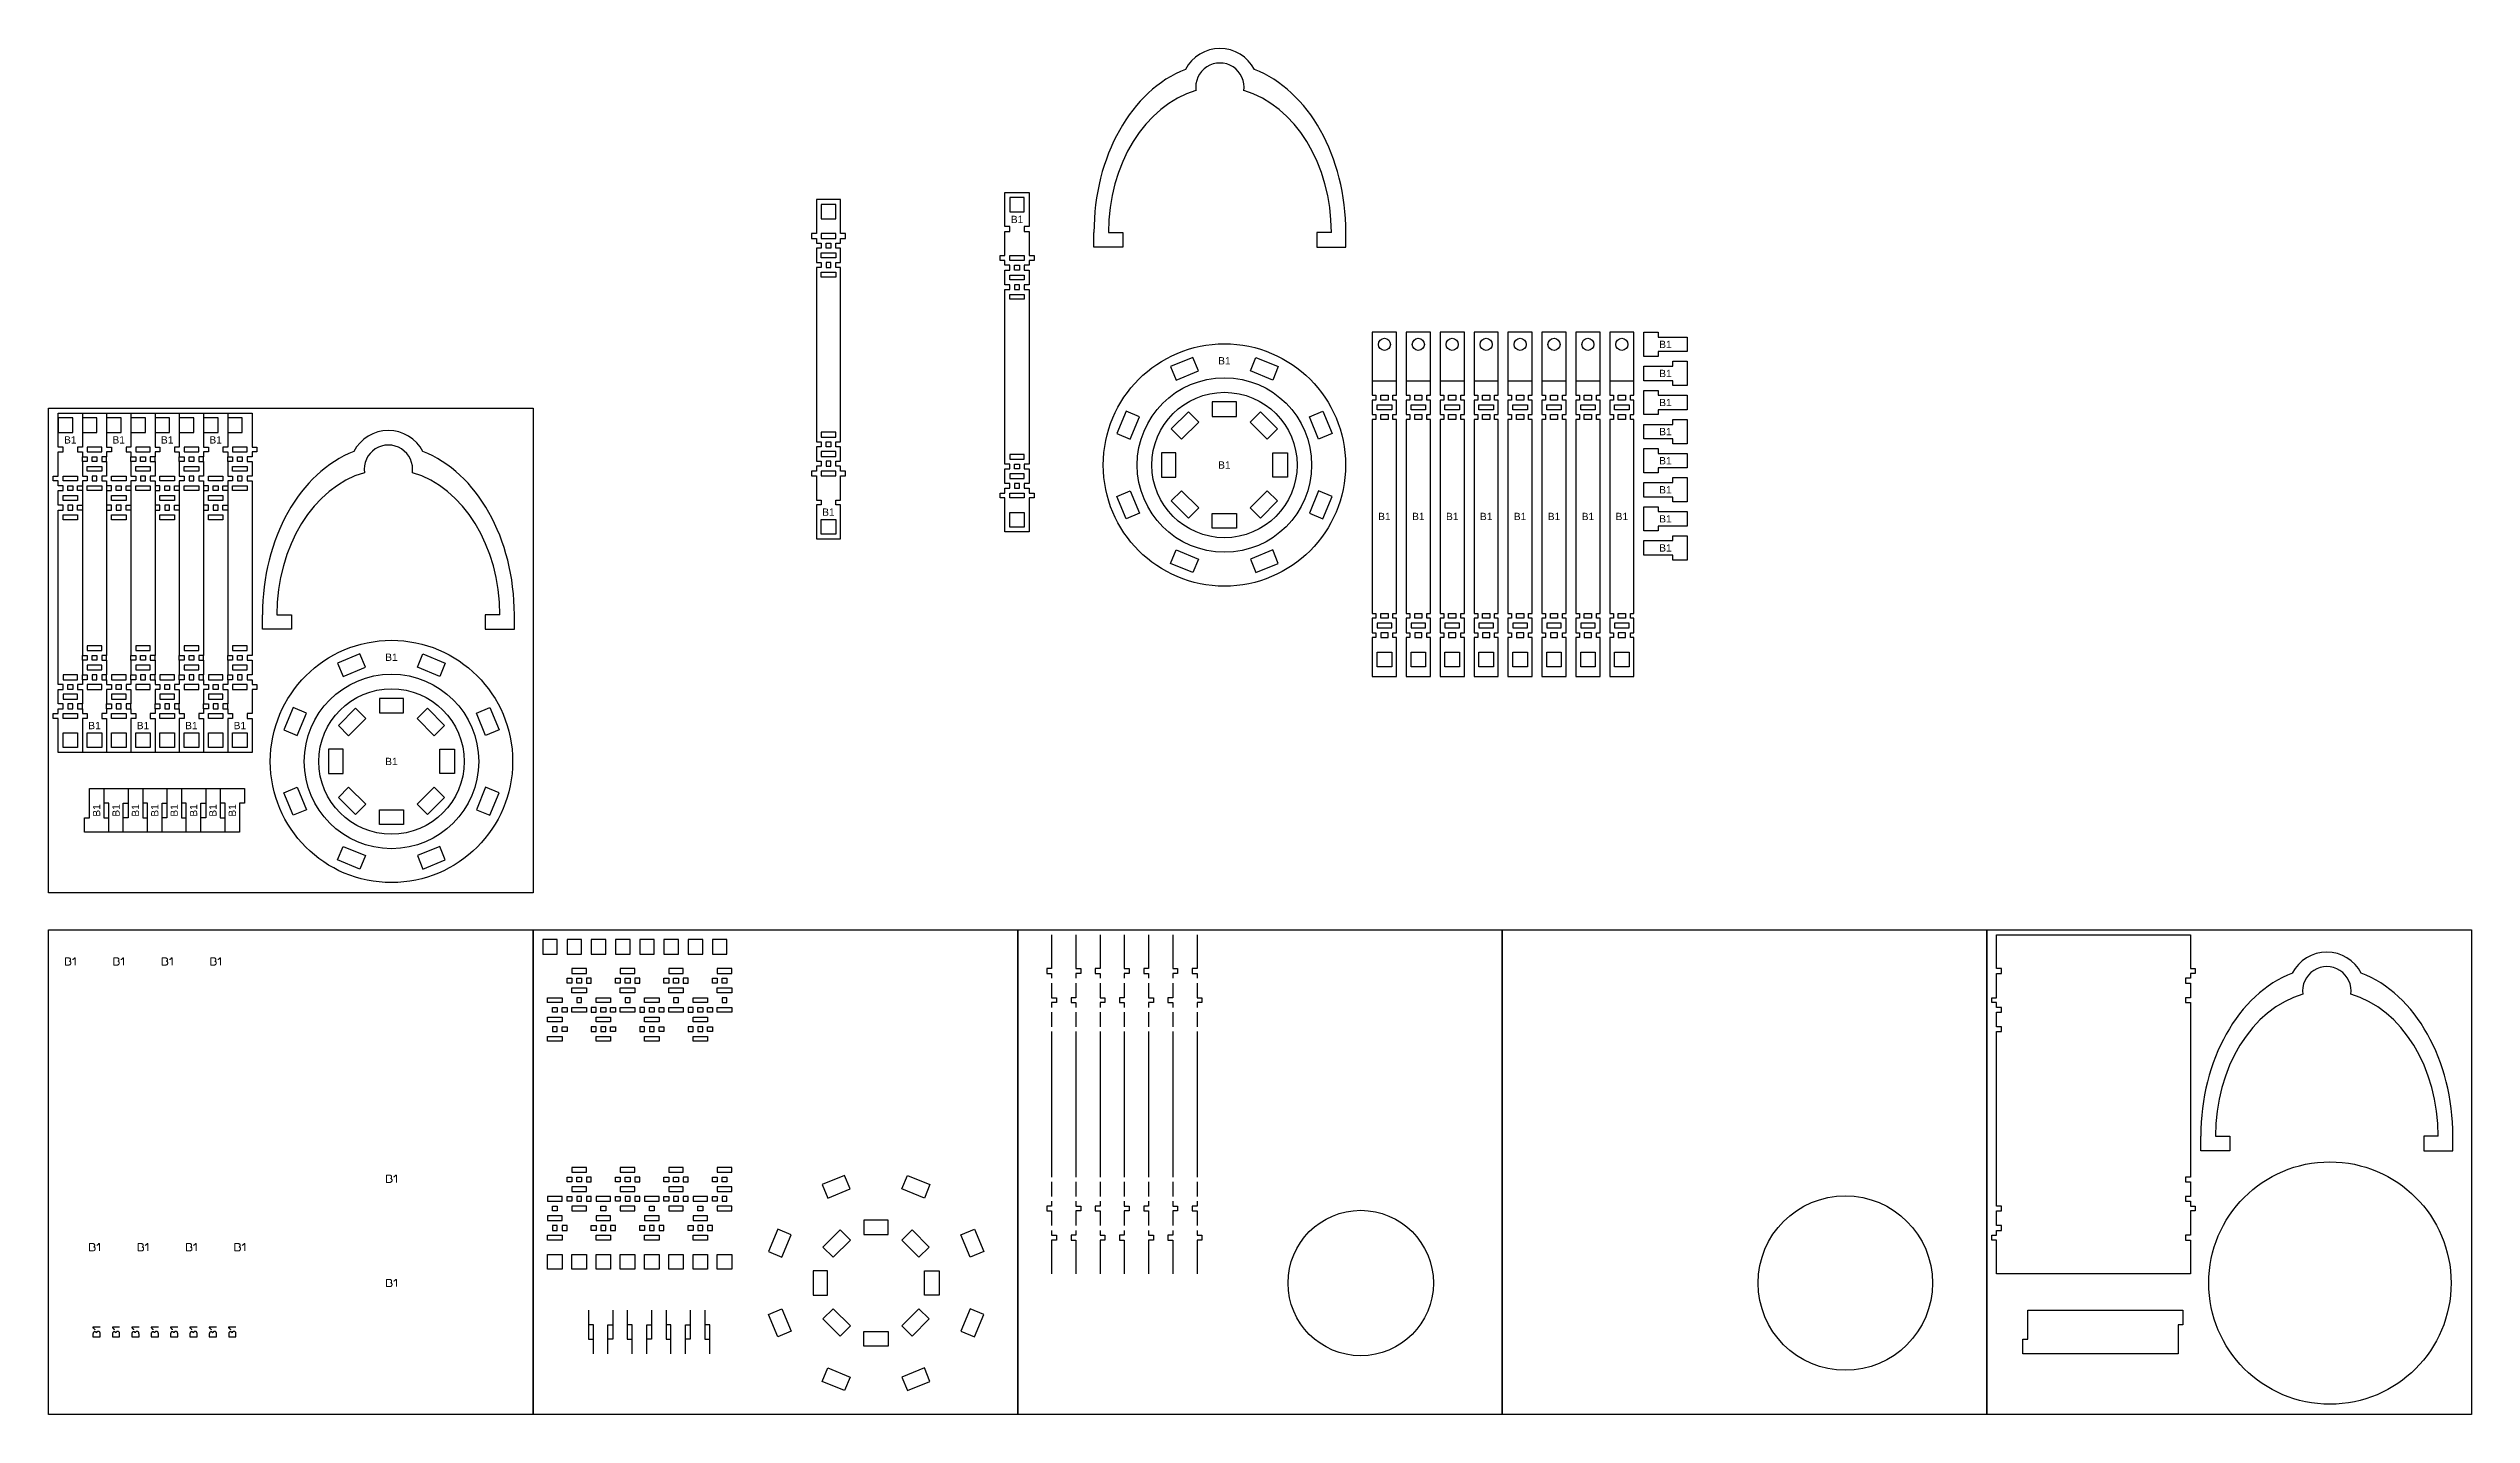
# Model space of a CAD drawing. Header units: millimetres. Extents: x 0 to 500, y 0 to 282.
import ezdxf

# ---------------------------------------------------------------- set-up
doc = ezdxf.new("R2010")
doc.units = ezdxf.units.MM
for name, color, linetype in [('0 - Marcacao', 6, 'Continuous'), ('96 - Interna 1', 3, 'Continuous'), ('97 - Interna 2', 2, 'Continuous'), ('98 - Interna 4', 4, 'Continuous'), ('99 - Externa', 1, 'Continuous')]:
    doc.layers.add(name, color=color, linetype=linetype)
doc.styles.get("Standard").update_dxf_attribs({"font": 'arial.ttf'})

msp = doc.modelspace()

# ---------------------------------------------------------------- texts
at = {"layer": '0 - Marcacao', "char_height": 1.5, "attachment_point": 5}
for insert in [(199.87, 246.57), (333.67, 220.79), (242.66, 217.4), (333.67, 214.79), (333.67, 208.79), (4.5, 201.08), (14.5, 201.08), (24.5, 201.08), (34.5, 201.08), (333.67, 202.79), (242.66, 195.9), (333.67, 196.79), (333.67, 190.79), (160.95, 186.18), (275.67, 185.29), (282.67, 185.29), (289.67, 185.29), (296.67, 185.29), (303.67, 185.29), (310.67, 185.29), (317.67, 185.29), (324.67, 185.29), (333.67, 184.79), (333.67, 178.79), (70.78, 156.24), (9.5, 142.14), (19.5, 142.14), (29.5, 142.14), (39.5, 142.14), (70.78, 134.74)]:
    msp.add_mtext_dynamic_manual_height_columns('B1', width=1.3262, gutter_width=12.5, heights=[0], dxfattribs=dict(at, insert=insert))
at = {"layer": '0 - Marcacao', "char_height": 1.5, "attachment_point": 5, "rotation": 90}
for insert in [(9.94, 124.63), (13.94, 124.63), (17.94, 124.63), (21.94, 124.63), (25.94, 124.63), (29.94, 124.63), (33.94, 124.63), (37.94, 124.63)]:
    msp.add_mtext_dynamic_manual_height_columns('B1', width=1.3262, gutter_width=12.5, heights=[0], dxfattribs=dict(at, insert=insert))

# ---------------------------------------------------------------- linework, layer by layer
at = {"layer": '0 - Marcacao'}
for p, q in [((273.17, 213.29), (278.17, 213.29)), ((280.17, 213.29), (285.17, 213.29)), ((287.17, 213.29), (292.17, 213.29)), ((294.17, 213.29), (299.17, 213.29)), ((301.17, 213.29), (306.17, 213.29)), ((308.17, 213.29), (313.17, 213.29)), ((315.17, 213.29), (320.17, 213.29)), ((322.17, 213.29), (327.17, 213.29))]:
    msp.add_line(p, q, dxfattribs=at)
for points in [[(0, 207.61), (100, 207.61), (100, 107.61), (0, 107.61)], [(0, 100), (100, 100), (100, 0), (0, 0)], [(10.45, 17.1), (10.44, 17.1), (10.4, 17.12), (10.37, 17.13), (10.33, 17.13), (10.29, 17.14), (10.25, 17.14), (10.24, 17.14), (10.2, 17.14), (10.16, 17.13), (10.12, 17.12), (10.09, 17.11), (10.06, 17.09), (10.03, 17.07), (10.01, 17.05), (9.98, 17.02), (9.96, 17), (9.94, 16.97), (9.92, 16.93), (9.9, 16.9), (9.89, 16.86), (9.88, 16.88), (9.86, 16.91), (9.84, 16.94), (9.81, 16.97), (9.78, 16.99), (9.75, 17.02), (9.75, 17.02), (9.72, 17.03), (9.68, 17.05), (9.65, 17.06), (9.61, 17.07), (9.57, 17.07), (9.55, 17.07), (9.52, 17.06), (9.48, 17.06), (9.44, 17.04), (9.41, 17.03), (9.37, 17.01), (9.35, 16.99), (9.32, 16.97), (9.3, 16.94), (9.27, 16.91), (9.25, 16.88), (9.23, 16.85), (9.23, 16.84), (9.22, 16.8), (9.21, 16.77), (9.2, 16.74), (9.2, 16.7), (9.19, 16.66), (9.19, 16.62), (9.19, 16.57), (9.19, 16.01), (10.69, 16.01), (10.69, 16.58), (10.69, 16.6), (10.69, 16.64), (10.68, 16.68), (10.68, 16.72), (10.68, 16.76), (10.67, 16.79), (10.66, 16.82), (10.65, 16.85), (10.64, 16.89), (10.63, 16.92), (10.61, 16.96), (10.59, 16.99), (10.57, 17.01), (10.55, 17.03), (10.52, 17.05), (10.49, 17.08)], [(14.45, 17.1), (14.44, 17.1), (14.4, 17.11), (14.37, 17.13), (14.33, 17.13), (14.29, 17.14), (14.25, 17.14), (14.24, 17.14), (14.2, 17.14), (14.16, 17.13), (14.12, 17.12), (14.09, 17.11), (14.06, 17.09), (14.03, 17.07), (14.01, 17.05), (13.98, 17.02), (13.96, 17), (13.94, 16.97), (13.92, 16.93), (13.9, 16.9), (13.89, 16.86), (13.88, 16.88), (13.86, 16.91), (13.84, 16.94), (13.81, 16.97), (13.78, 16.99), (13.75, 17.02), (13.75, 17.02), (13.72, 17.03), (13.68, 17.05), (13.65, 17.06), (13.61, 17.06), (13.57, 17.07), (13.55, 17.07), (13.52, 17.06), (13.48, 17.05), (13.45, 17.04), (13.41, 17.03), (13.38, 17.01), (13.35, 16.99), (13.32, 16.97), (13.3, 16.94), (13.27, 16.91), (13.25, 16.88), (13.24, 16.85), (13.23, 16.83), (13.22, 16.8), (13.21, 16.77), (13.2, 16.74), (13.2, 16.7), (13.19, 16.66), (13.19, 16.62), (13.19, 16.57), (13.19, 16.01), (14.69, 16.01), (14.69, 16.58), (14.69, 16.6), (14.69, 16.64), (14.68, 16.68), (14.68, 16.72), (14.68, 16.76), (14.67, 16.79), (14.66, 16.82), (14.65, 16.85), (14.64, 16.89), (14.63, 16.92), (14.61, 16.96), (14.59, 16.99), (14.57, 17.01), (14.55, 17.03), (14.52, 17.05), (14.49, 17.08)], [(18.45, 17.1), (18.44, 17.1), (18.4, 17.11), (18.37, 17.13), (18.33, 17.13), (18.29, 17.14), (18.25, 17.14), (18.24, 17.14), (18.2, 17.14), (18.16, 17.13), (18.12, 17.12), (18.09, 17.11), (18.06, 17.09), (18.03, 17.07), (18.01, 17.05), (17.98, 17.02), (17.96, 17), (17.94, 16.97), (17.92, 16.93), (17.9, 16.9), (17.89, 16.86), (17.88, 16.88), (17.86, 16.91), (17.84, 16.94), (17.81, 16.97), (17.78, 16.99), (17.75, 17.02), (17.75, 17.02), (17.72, 17.03), (17.68, 17.05), (17.65, 17.06), (17.61, 17.06), (17.57, 17.07), (17.55, 17.07), (17.52, 17.06), (17.48, 17.05), (17.45, 17.04), (17.41, 17.03), (17.38, 17.01), (17.35, 16.99), (17.32, 16.97), (17.3, 16.94), (17.27, 16.91), (17.25, 16.88), (17.24, 16.85), (17.23, 16.83), (17.22, 16.8), (17.21, 16.77), (17.2, 16.74), (17.2, 16.7), (17.19, 16.66), (17.19, 16.62), (17.19, 16.57), (17.19, 16.01), (18.69, 16.01), (18.69, 16.58), (18.69, 16.6), (18.69, 16.64), (18.68, 16.68), (18.68, 16.72), (18.68, 16.76), (18.67, 16.79), (18.66, 16.82), (18.65, 16.85), (18.64, 16.89), (18.63, 16.92), (18.61, 16.96), (18.59, 16.99), (18.57, 17.01), (18.55, 17.03), (18.52, 17.05), (18.49, 17.08)], [(22.45, 17.1), (22.44, 17.1), (22.4, 17.11), (22.37, 17.13), (22.33, 17.13), (22.29, 17.14), (22.25, 17.14), (22.24, 17.14), (22.2, 17.14), (22.16, 17.13), (22.12, 17.12), (22.09, 17.11), (22.06, 17.09), (22.03, 17.07), (22.01, 17.05), (21.98, 17.02), (21.96, 17), (21.94, 16.97), (21.92, 16.93), (21.9, 16.9), (21.89, 16.86), (21.88, 16.88), (21.86, 16.91), (21.84, 16.94), (21.81, 16.97), (21.78, 16.99), (21.75, 17.02), (21.75, 17.02), (21.72, 17.03), (21.68, 17.05), (21.65, 17.06), (21.61, 17.06), (21.57, 17.07), (21.55, 17.07), (21.52, 17.06), (21.48, 17.05), (21.45, 17.04), (21.41, 17.03), (21.38, 17.01), (21.35, 16.99), (21.32, 16.97), (21.3, 16.94), (21.27, 16.91), (21.25, 16.88), (21.24, 16.85), (21.23, 16.83), (21.22, 16.8), (21.21, 16.77), (21.2, 16.74), (21.2, 16.7), (21.19, 16.66), (21.19, 16.62), (21.19, 16.57), (21.19, 16.01), (22.69, 16.01), (22.69, 16.58), (22.69, 16.6), (22.69, 16.64), (22.68, 16.68), (22.68, 16.72), (22.68, 16.76), (22.67, 16.79), (22.66, 16.82), (22.65, 16.85), (22.64, 16.89), (22.63, 16.92), (22.61, 16.96), (22.59, 16.99), (22.57, 17.01), (22.55, 17.03), (22.52, 17.05), (22.49, 17.08)], [(26.45, 17.1), (26.44, 17.1), (26.4, 17.11), (26.37, 17.13), (26.33, 17.13), (26.29, 17.14), (26.25, 17.14), (26.24, 17.14), (26.2, 17.14), (26.16, 17.13), (26.12, 17.12), (26.09, 17.11), (26.06, 17.09), (26.03, 17.07), (26.01, 17.05), (25.98, 17.02), (25.96, 17), (25.94, 16.97), (25.92, 16.93), (25.9, 16.9), (25.89, 16.86), (25.88, 16.88), (25.86, 16.91), (25.84, 16.94), (25.81, 16.97), (25.78, 16.99), (25.75, 17.02), (25.75, 17.02), (25.72, 17.03), (25.68, 17.05), (25.65, 17.06), (25.61, 17.06), (25.57, 17.07), (25.55, 17.07), (25.52, 17.06), (25.48, 17.05), (25.45, 17.04), (25.41, 17.03), (25.38, 17.01), (25.35, 16.99), (25.32, 16.97), (25.3, 16.94), (25.27, 16.91), (25.25, 16.88), (25.24, 16.85), (25.23, 16.83), (25.22, 16.8), (25.21, 16.77), (25.2, 16.74), (25.2, 16.7), (25.19, 16.66), (25.19, 16.62), (25.19, 16.57), (25.19, 16.01), (26.69, 16.01), (26.69, 16.58), (26.69, 16.6), (26.69, 16.64), (26.68, 16.68), (26.68, 16.72), (26.68, 16.76), (26.67, 16.79), (26.66, 16.82), (26.65, 16.85), (26.64, 16.89), (26.63, 16.92), (26.61, 16.96), (26.59, 16.99), (26.57, 17.01), (26.55, 17.03), (26.52, 17.05), (26.49, 17.08)], [(30.45, 17.1), (30.44, 17.1), (30.4, 17.11), (30.37, 17.13), (30.33, 17.13), (30.29, 17.14), (30.25, 17.14), (30.24, 17.14), (30.2, 17.14), (30.16, 17.13), (30.12, 17.12), (30.09, 17.11), (30.06, 17.09), (30.03, 17.07), (30.01, 17.05), (29.98, 17.02), (29.96, 17), (29.94, 16.97), (29.92, 16.93), (29.9, 16.9), (29.89, 16.86), (29.88, 16.88), (29.86, 16.91), (29.84, 16.94), (29.81, 16.97), (29.78, 16.99), (29.75, 17.02), (29.75, 17.02), (29.72, 17.03), (29.68, 17.05), (29.65, 17.06), (29.61, 17.06), (29.57, 17.07), (29.55, 17.07), (29.52, 17.06), (29.48, 17.05), (29.45, 17.04), (29.41, 17.03), (29.38, 17.01), (29.35, 16.99), (29.32, 16.97), (29.3, 16.94), (29.27, 16.91), (29.25, 16.88), (29.24, 16.85), (29.23, 16.83), (29.22, 16.8), (29.21, 16.77), (29.2, 16.74), (29.2, 16.7), (29.19, 16.66), (29.19, 16.62), (29.19, 16.57), (29.19, 16.01), (30.69, 16.01), (30.69, 16.58), (30.69, 16.6), (30.69, 16.64), (30.68, 16.68), (30.68, 16.72), (30.68, 16.76), (30.67, 16.79), (30.66, 16.82), (30.65, 16.85), (30.64, 16.89), (30.63, 16.92), (30.61, 16.96), (30.59, 16.99), (30.57, 17.01), (30.55, 17.03), (30.52, 17.05), (30.49, 17.08)], [(34.45, 17.1), (34.44, 17.1), (34.4, 17.11), (34.37, 17.13), (34.33, 17.13), (34.29, 17.14), (34.25, 17.14), (34.24, 17.14), (34.2, 17.14), (34.16, 17.13), (34.12, 17.12), (34.09, 17.11), (34.06, 17.09), (34.03, 17.07), (34.01, 17.05), (33.98, 17.02), (33.96, 17), (33.94, 16.97), (33.92, 16.93), (33.9, 16.9), (33.89, 16.86), (33.88, 16.88), (33.86, 16.91), (33.84, 16.94), (33.81, 16.97), (33.78, 16.99), (33.75, 17.02), (33.75, 17.02), (33.72, 17.03), (33.68, 17.05), (33.65, 17.06), (33.61, 17.06), (33.57, 17.07), (33.55, 17.07), (33.52, 17.06), (33.48, 17.05), (33.45, 17.04), (33.41, 17.03), (33.38, 17.01), (33.35, 16.99), (33.32, 16.97), (33.3, 16.94), (33.27, 16.91), (33.25, 16.88), (33.24, 16.85), (33.23, 16.83), (33.22, 16.8), (33.21, 16.77), (33.2, 16.74), (33.2, 16.7), (33.19, 16.66), (33.19, 16.62), (33.19, 16.57), (33.19, 16.01), (34.69, 16.01), (34.69, 16.58), (34.69, 16.6), (34.69, 16.64), (34.68, 16.68), (34.68, 16.72), (34.68, 16.76), (34.67, 16.79), (34.66, 16.82), (34.65, 16.85), (34.64, 16.89), (34.63, 16.92), (34.61, 16.96), (34.59, 16.99), (34.57, 17.01), (34.55, 17.03), (34.52, 17.05), (34.49, 17.08)], [(38.45, 17.1), (38.44, 17.1), (38.4, 17.11), (38.37, 17.13), (38.33, 17.13), (38.29, 17.14), (38.25, 17.14), (38.24, 17.14), (38.2, 17.14), (38.16, 17.13), (38.12, 17.12), (38.09, 17.11), (38.06, 17.09), (38.03, 17.07), (38.01, 17.05), (37.98, 17.02), (37.96, 17), (37.94, 16.97), (37.92, 16.93), (37.9, 16.9), (37.89, 16.86), (37.88, 16.88), (37.86, 16.91), (37.84, 16.94), (37.81, 16.97), (37.78, 16.99), (37.75, 17.02), (37.75, 17.02), (37.72, 17.03), (37.68, 17.05), (37.65, 17.06), (37.61, 17.06), (37.57, 17.07), (37.55, 17.07), (37.52, 17.06), (37.48, 17.05), (37.45, 17.04), (37.41, 17.03), (37.38, 17.01), (37.35, 16.99), (37.32, 16.97), (37.3, 16.94), (37.27, 16.91), (37.25, 16.88), (37.24, 16.85), (37.23, 16.83), (37.22, 16.8), (37.21, 16.77), (37.2, 16.74), (37.2, 16.7), (37.19, 16.66), (37.19, 16.62), (37.19, 16.57), (37.19, 16.01), (38.69, 16.01), (38.69, 16.58), (38.69, 16.6), (38.69, 16.64), (38.68, 16.68), (38.68, 16.72), (38.68, 16.76), (38.67, 16.79), (38.66, 16.82), (38.65, 16.85), (38.64, 16.89), (38.63, 16.92), (38.61, 16.96), (38.59, 16.99), (38.57, 17.01), (38.55, 17.03), (38.52, 17.05), (38.49, 17.08)]]:
    msp.add_lwpolyline(points, close=True, dxfattribs=at)
at = {"layer": '0 - Marcacao', "lineweight": 0}
for points in [[(4.15, 92.72), (4.23, 92.73), (4.3, 92.75), (4.32, 92.75), (4.4, 92.78), (4.47, 92.82), (4.48, 92.83), (4.53, 92.88), (4.58, 92.96), (4.59, 92.99), (4.61, 93.07), (4.62, 93.15), (4.61, 93.24), (4.59, 93.31), (4.55, 93.38), (4.54, 93.39), (4.49, 93.44), (4.42, 93.49), (4.34, 93.52), (4.38, 93.54), (4.45, 93.59), (4.5, 93.65), (4.51, 93.68), (4.54, 93.75), (4.55, 93.84), (4.54, 93.88), (4.53, 93.96), (4.49, 94.03), (4.46, 94.08), (4.4, 94.13), (4.33, 94.17), (4.3, 94.18), (4.23, 94.2), (4.15, 94.22), (4.05, 94.22), (3.49, 94.22), (3.49, 92.72), (4.06, 92.72)], [(14.15, 92.72), (14.23, 92.73), (14.3, 92.75), (14.32, 92.75), (14.4, 92.78), (14.47, 92.82), (14.48, 92.83), (14.53, 92.88), (14.58, 92.96), (14.59, 92.99), (14.61, 93.07), (14.62, 93.15), (14.61, 93.24), (14.59, 93.31), (14.55, 93.38), (14.54, 93.39), (14.49, 93.44), (14.42, 93.49), (14.34, 93.52), (14.38, 93.54), (14.45, 93.59), (14.5, 93.65), (14.51, 93.68), (14.54, 93.75), (14.55, 93.84), (14.54, 93.88), (14.53, 93.96), (14.49, 94.03), (14.46, 94.08), (14.4, 94.13), (14.33, 94.17), (14.3, 94.18), (14.23, 94.2), (14.15, 94.22), (14.05, 94.22), (13.49, 94.22), (13.49, 92.72), (14.06, 92.72)], [(24.15, 92.72), (24.23, 92.73), (24.3, 92.75), (24.32, 92.75), (24.4, 92.78), (24.47, 92.82), (24.48, 92.83), (24.53, 92.88), (24.58, 92.96), (24.59, 92.99), (24.61, 93.07), (24.62, 93.15), (24.61, 93.24), (24.59, 93.31), (24.55, 93.38), (24.54, 93.39), (24.49, 93.44), (24.42, 93.49), (24.34, 93.52), (24.38, 93.54), (24.45, 93.59), (24.5, 93.65), (24.51, 93.68), (24.54, 93.75), (24.55, 93.84), (24.54, 93.88), (24.53, 93.96), (24.49, 94.03), (24.46, 94.08), (24.4, 94.13), (24.33, 94.17), (24.3, 94.18), (24.23, 94.2), (24.15, 94.22), (24.05, 94.22), (23.49, 94.22), (23.49, 92.72), (24.06, 92.72)], [(34.15, 92.72), (34.23, 92.73), (34.3, 92.75), (34.32, 92.75), (34.4, 92.78), (34.47, 92.82), (34.48, 92.83), (34.53, 92.88), (34.58, 92.96), (34.59, 92.99), (34.61, 93.07), (34.62, 93.15), (34.61, 93.24), (34.59, 93.31), (34.55, 93.38), (34.54, 93.39), (34.49, 93.44), (34.42, 93.49), (34.34, 93.52), (34.38, 93.54), (34.45, 93.59), (34.5, 93.65), (34.51, 93.68), (34.54, 93.75), (34.55, 93.84), (34.54, 93.88), (34.53, 93.96), (34.49, 94.03), (34.46, 94.08), (34.4, 94.13), (34.33, 94.17), (34.3, 94.18), (34.23, 94.2), (34.15, 94.22), (34.05, 94.22), (33.49, 94.22), (33.49, 92.72), (34.06, 92.72)], [(70.42, 47.88), (70.51, 47.89), (70.58, 47.91), (70.59, 47.91), (70.67, 47.94), (70.74, 47.98), (70.75, 47.99), (70.81, 48.05), (70.85, 48.12), (70.87, 48.15), (70.89, 48.23), (70.9, 48.32), (70.89, 48.4), (70.86, 48.47), (70.82, 48.54), (70.82, 48.55), (70.76, 48.6), (70.69, 48.65), (70.61, 48.68), (70.66, 48.7), (70.72, 48.76), (70.77, 48.82), (70.78, 48.84), (70.81, 48.92), (70.82, 49), (70.82, 49.04), (70.8, 49.12), (70.76, 49.2), (70.73, 49.24), (70.67, 49.3), (70.6, 49.34), (70.58, 49.35), (70.5, 49.37), (70.42, 49.38), (70.33, 49.38), (69.76, 49.38), (69.76, 47.88), (70.34, 47.88)], [(9.15, 33.78), (9.24, 33.79), (9.31, 33.8), (9.32, 33.8), (9.4, 33.83), (9.47, 33.87), (9.48, 33.88), (9.54, 33.94), (9.58, 34.01), (9.6, 34.05), (9.62, 34.13), (9.63, 34.21), (9.62, 34.29), (9.59, 34.37), (9.55, 34.44), (9.55, 34.44), (9.49, 34.5), (9.42, 34.54), (9.34, 34.57), (9.39, 34.6), (9.45, 34.65), (9.5, 34.71), (9.51, 34.73), (9.54, 34.81), (9.55, 34.89), (9.55, 34.94), (9.53, 35.01), (9.49, 35.09), (9.46, 35.13), (9.4, 35.19), (9.33, 35.23), (9.31, 35.24), (9.23, 35.26), (9.15, 35.27), (9.06, 35.28), (8.49, 35.28), (8.49, 33.77), (9.07, 33.77)], [(19.15, 33.78), (19.23, 33.79), (19.3, 33.8), (19.32, 33.8), (19.4, 33.83), (19.47, 33.87), (19.48, 33.88), (19.53, 33.94), (19.58, 34.01), (19.59, 34.05), (19.61, 34.13), (19.62, 34.21), (19.61, 34.29), (19.59, 34.37), (19.55, 34.44), (19.54, 34.44), (19.49, 34.5), (19.42, 34.54), (19.34, 34.57), (19.38, 34.6), (19.45, 34.65), (19.5, 34.71), (19.51, 34.73), (19.54, 34.81), (19.55, 34.89), (19.54, 34.94), (19.53, 35.01), (19.49, 35.09), (19.46, 35.13), (19.4, 35.19), (19.33, 35.23), (19.3, 35.24), (19.23, 35.26), (19.15, 35.27), (19.05, 35.28), (18.49, 35.28), (18.49, 33.77), (19.06, 33.77)], [(29.14, 33.78), (29.22, 33.79), (29.3, 33.8), (29.31, 33.8), (29.39, 33.83), (29.46, 33.87), (29.47, 33.88), (29.52, 33.94), (29.57, 34.01), (29.58, 34.05), (29.61, 34.13), (29.61, 34.21), (29.61, 34.29), (29.58, 34.37), (29.54, 34.44), (29.54, 34.44), (29.48, 34.5), (29.41, 34.54), (29.33, 34.57), (29.38, 34.6), (29.44, 34.65), (29.49, 34.71), (29.5, 34.73), (29.53, 34.81), (29.54, 34.89), (29.54, 34.94), (29.52, 35.01), (29.48, 35.09), (29.45, 35.13), (29.39, 35.19), (29.32, 35.23), (29.29, 35.24), (29.22, 35.26), (29.14, 35.27), (29.04, 35.28), (28.48, 35.28), (28.48, 33.77), (29.05, 33.77)], [(39.15, 33.78), (39.23, 33.79), (39.3, 33.8), (39.32, 33.8), (39.4, 33.83), (39.47, 33.87), (39.48, 33.88), (39.53, 33.94), (39.58, 34.01), (39.59, 34.05), (39.61, 34.13), (39.62, 34.21), (39.61, 34.29), (39.59, 34.37), (39.55, 34.44), (39.54, 34.44), (39.49, 34.5), (39.42, 34.54), (39.34, 34.57), (39.38, 34.6), (39.45, 34.65), (39.5, 34.71), (39.51, 34.73), (39.54, 34.81), (39.55, 34.89), (39.54, 34.94), (39.53, 35.01), (39.49, 35.09), (39.46, 35.13), (39.4, 35.19), (39.33, 35.23), (39.3, 35.24), (39.23, 35.26), (39.15, 35.27), (39.05, 35.28), (38.49, 35.28), (38.49, 33.77), (39.06, 33.77)], [(70.42, 26.38), (70.51, 26.39), (70.58, 26.41), (70.59, 26.41), (70.67, 26.44), (70.74, 26.48), (70.75, 26.49), (70.81, 26.55), (70.85, 26.62), (70.87, 26.65), (70.89, 26.73), (70.9, 26.82), (70.89, 26.9), (70.86, 26.97), (70.82, 27.04), (70.82, 27.05), (70.76, 27.1), (70.69, 27.15), (70.61, 27.18), (70.66, 27.2), (70.72, 27.26), (70.77, 27.32), (70.78, 27.34), (70.81, 27.42), (70.82, 27.5), (70.82, 27.54), (70.8, 27.62), (70.76, 27.7), (70.73, 27.74), (70.67, 27.8), (70.6, 27.84), (70.58, 27.85), (70.5, 27.87), (70.42, 27.88), (70.33, 27.88), (69.76, 27.88), (69.76, 26.38), (70.34, 26.38)]]:
    msp.add_lwpolyline(points, close=True, dxfattribs=at)
for points in [[(5.51, 92.72), (5.51, 94.23), (5.39, 94.23), (5.39, 94.22), (5.35, 94.15), (5.3, 94.09), (5.23, 94.03), (5.17, 93.98), (5.11, 93.93), (5.04, 93.89), (4.96, 93.85)], [(15.51, 92.72), (15.51, 94.23), (15.39, 94.23), (15.39, 94.22), (15.35, 94.15), (15.3, 94.09), (15.23, 94.03), (15.17, 93.98), (15.11, 93.93), (15.04, 93.89), (14.96, 93.85)], [(25.51, 92.72), (25.51, 94.23), (25.39, 94.23), (25.39, 94.22), (25.35, 94.15), (25.3, 94.09), (25.23, 94.03), (25.17, 93.98), (25.11, 93.93), (25.04, 93.89), (24.96, 93.85)], [(35.51, 92.72), (35.51, 94.23), (35.39, 94.23), (35.39, 94.22), (35.35, 94.15), (35.3, 94.09), (35.23, 94.03), (35.17, 93.98), (35.11, 93.93), (35.04, 93.89), (34.96, 93.85)], [(71.79, 47.88), (71.79, 49.39), (71.67, 49.39), (71.66, 49.38), (71.62, 49.32), (71.57, 49.25), (71.5, 49.19), (71.45, 49.14), (71.38, 49.09), (71.31, 49.05), (71.23, 49.01)], [(10.52, 33.77), (10.52, 35.28), (10.4, 35.28), (10.39, 35.27), (10.35, 35.21), (10.3, 35.15), (10.23, 35.08), (10.18, 35.03), (10.11, 34.99), (10.04, 34.94), (9.96, 34.9)], [(20.51, 33.77), (20.51, 35.28), (20.39, 35.28), (20.39, 35.27), (20.35, 35.21), (20.3, 35.15), (20.23, 35.08), (20.17, 35.03), (20.11, 34.99), (20.04, 34.94), (19.96, 34.9)], [(30.5, 33.77), (30.5, 35.28), (30.39, 35.28), (30.38, 35.27), (30.34, 35.21), (30.29, 35.15), (30.22, 35.08), (30.17, 35.03), (30.1, 34.99), (30.03, 34.94), (29.95, 34.9)], [(40.51, 33.77), (40.51, 35.28), (40.39, 35.28), (40.39, 35.27), (40.35, 35.21), (40.3, 35.15), (40.23, 35.08), (40.17, 35.03), (40.11, 34.99), (40.04, 34.94), (39.96, 34.9)], [(71.79, 26.38), (71.79, 27.89), (71.67, 27.89), (71.66, 27.88), (71.62, 27.82), (71.57, 27.75), (71.5, 27.69), (71.45, 27.64), (71.38, 27.59), (71.31, 27.55), (71.23, 27.51)]]:
    msp.add_lwpolyline(points, dxfattribs=at)
at = {"layer": '0 - Marcacao'}
for points in [[(10.69, 18.03), (9.18, 18.03), (9.18, 17.91), (9.21, 17.9), (9.24, 17.88), (9.27, 17.86), (9.29, 17.84), (9.32, 17.81), (9.35, 17.78), (9.38, 17.75), (9.39, 17.74), (9.42, 17.71), (9.44, 17.68), (9.46, 17.65), (9.48, 17.62), (9.5, 17.58), (9.52, 17.55), (9.54, 17.52), (9.56, 17.48)], [(14.69, 18.03), (13.18, 18.03), (13.18, 17.91), (13.21, 17.9), (13.24, 17.88), (13.27, 17.86), (13.3, 17.84), (13.32, 17.81), (13.35, 17.78), (13.38, 17.75), (13.4, 17.74), (13.42, 17.71), (13.44, 17.68), (13.46, 17.65), (13.48, 17.62), (13.51, 17.58), (13.52, 17.55), (13.54, 17.52), (13.56, 17.48)], [(18.69, 18.03), (17.18, 18.03), (17.18, 17.91), (17.21, 17.9), (17.24, 17.88), (17.27, 17.86), (17.3, 17.84), (17.32, 17.81), (17.35, 17.78), (17.38, 17.75), (17.4, 17.74), (17.42, 17.71), (17.44, 17.68), (17.46, 17.65), (17.48, 17.62), (17.51, 17.58), (17.52, 17.55), (17.54, 17.52), (17.56, 17.48)], [(22.69, 18.03), (21.18, 18.03), (21.18, 17.91), (21.21, 17.9), (21.24, 17.88), (21.27, 17.86), (21.3, 17.84), (21.32, 17.81), (21.35, 17.78), (21.38, 17.75), (21.4, 17.74), (21.42, 17.71), (21.44, 17.68), (21.46, 17.65), (21.48, 17.62), (21.51, 17.58), (21.52, 17.55), (21.54, 17.52), (21.56, 17.48)], [(26.69, 18.03), (25.18, 18.03), (25.18, 17.91), (25.21, 17.9), (25.24, 17.88), (25.27, 17.86), (25.3, 17.84), (25.32, 17.81), (25.35, 17.78), (25.38, 17.75), (25.4, 17.74), (25.42, 17.71), (25.44, 17.68), (25.46, 17.65), (25.48, 17.62), (25.51, 17.58), (25.52, 17.55), (25.54, 17.52), (25.56, 17.48)], [(30.69, 18.03), (29.18, 18.03), (29.18, 17.91), (29.21, 17.9), (29.24, 17.88), (29.27, 17.86), (29.3, 17.84), (29.32, 17.81), (29.35, 17.78), (29.38, 17.75), (29.4, 17.74), (29.42, 17.71), (29.44, 17.68), (29.46, 17.65), (29.48, 17.62), (29.51, 17.58), (29.52, 17.55), (29.54, 17.52), (29.56, 17.48)], [(34.69, 18.03), (33.18, 18.03), (33.18, 17.91), (33.21, 17.9), (33.24, 17.88), (33.27, 17.86), (33.3, 17.84), (33.32, 17.81), (33.35, 17.78), (33.38, 17.75), (33.4, 17.74), (33.42, 17.71), (33.44, 17.68), (33.46, 17.65), (33.48, 17.62), (33.51, 17.58), (33.52, 17.55), (33.54, 17.52), (33.56, 17.48)], [(38.69, 18.03), (37.18, 18.03), (37.18, 17.91), (37.21, 17.9), (37.24, 17.88), (37.27, 17.86), (37.3, 17.84), (37.32, 17.81), (37.35, 17.78), (37.38, 17.75), (37.4, 17.74), (37.42, 17.71), (37.44, 17.68), (37.46, 17.65), (37.48, 17.62), (37.51, 17.58), (37.52, 17.55), (37.54, 17.52), (37.56, 17.48)]]:
    msp.add_lwpolyline(points, dxfattribs=at)
at = {"layer": '96 - Interna 1'}
for points in [[(198.37, 248.1), (201.37, 248.1), (201.37, 251.1), (198.37, 251.1)], [(159.45, 246.66), (162.45, 246.66), (162.45, 249.66), (159.45, 249.66)], [(159.45, 242.66), (162.45, 242.66), (162.45, 243.66), (159.45, 243.66)], [(160.45, 241.66), (161.45, 241.66), (161.45, 240.66), (160.45, 240.66)], [(159.45, 239.66), (162.45, 239.66), (162.45, 238.66), (159.45, 238.66)], [(159.45, 235.66), (162.45, 235.66), (162.45, 234.66), (159.45, 234.66)], [(161.45, 237.66), (160.45, 237.66), (160.45, 236.66), (161.45, 236.66)], [(198.37, 239.1), (201.37, 239.1), (201.37, 238.1), (198.37, 238.1)], [(198.37, 235.1), (201.37, 235.1), (201.37, 234.1), (198.37, 234.1)], [(199.37, 237.1), (200.37, 237.1), (200.37, 236.1), (199.37, 236.1)], [(198.37, 231.1), (201.37, 231.1), (201.37, 230.1), (198.37, 230.1)], [(200.37, 233.1), (199.37, 233.1), (199.37, 232.1), (200.37, 232.1)], [(236.17, 218.11), (231.55, 216.2), (232.7, 213.42), (237.32, 215.34)], [(252.63, 213.42), (248.01, 215.34), (249.15, 218.11), (253.77, 216.2)], [(276.42, 210.29), (276.42, 209.29), (274.92, 209.29), (274.92, 210.29)], [(283.42, 210.29), (283.42, 209.29), (281.92, 209.29), (281.92, 210.29)], [(290.42, 210.29), (290.42, 209.29), (288.92, 209.29), (288.92, 210.29)], [(297.42, 210.29), (297.42, 209.29), (295.92, 209.29), (295.92, 210.29)], [(304.42, 210.29), (304.42, 209.29), (302.92, 209.29), (302.92, 210.29)], [(311.42, 210.29), (311.42, 209.29), (309.92, 209.29), (309.92, 210.29)], [(318.42, 210.29), (318.42, 209.29), (316.92, 209.29), (316.92, 210.29)], [(325.42, 210.29), (325.42, 209.29), (323.92, 209.29), (323.92, 210.29)], [(0, 207.61), (100, 207.61), (100, 107.61), (0, 107.61)], [(2, 202.61), (5, 202.61), (5, 205.61), (2, 205.61)], [(7, 202.61), (10, 202.61), (10, 205.61), (7, 205.61)], [(12, 202.61), (15, 202.61), (15, 205.61), (12, 205.61)], [(17, 202.61), (20, 202.61), (20, 205.61), (17, 205.61)], [(22, 202.61), (25, 202.61), (25, 205.61), (22, 205.61)], [(27, 202.61), (30, 202.61), (30, 205.61), (27, 205.61)], [(32, 202.61), (35, 202.61), (35, 205.61), (32, 205.61)], [(37, 202.61), (40, 202.61), (40, 205.61), (37, 205.61)], [(223.23, 201.25), (225.14, 205.87), (222.37, 207.01), (220.46, 202.4)], [(233.82, 201.21), (237.36, 204.74), (235.24, 206.86), (231.7, 203.33)], [(240.16, 205.9), (245.16, 205.9), (245.16, 208.9), (240.16, 208.9)], [(251.5, 201.21), (247.97, 204.74), (250.09, 206.86), (253.62, 203.33)], [(262.96, 207.01), (264.87, 202.4), (262.1, 201.25), (260.18, 205.87)], [(274.17, 207.29), (274.17, 208.29), (277.17, 208.29), (277.17, 207.29)], [(276.42, 205.29), (274.92, 205.29), (274.92, 206.29), (276.42, 206.29)], [(281.17, 207.29), (281.17, 208.29), (284.17, 208.29), (284.17, 207.29)], [(283.42, 205.29), (281.92, 205.29), (281.92, 206.29), (283.42, 206.29)], [(288.17, 207.29), (288.17, 208.29), (291.17, 208.29), (291.17, 207.29)], [(290.42, 205.29), (288.92, 205.29), (288.92, 206.29), (290.42, 206.29)], [(295.17, 207.29), (295.17, 208.29), (298.17, 208.29), (298.17, 207.29)], [(297.42, 205.29), (295.92, 205.29), (295.92, 206.29), (297.42, 206.29)], [(302.17, 207.29), (302.17, 208.29), (305.17, 208.29), (305.17, 207.29)], [(304.42, 205.29), (302.92, 205.29), (302.92, 206.29), (304.42, 206.29)], [(309.17, 207.29), (309.17, 208.29), (312.17, 208.29), (312.17, 207.29)], [(311.42, 205.29), (309.92, 205.29), (309.92, 206.29), (311.42, 206.29)], [(316.17, 207.29), (316.17, 208.29), (319.17, 208.29), (319.17, 207.29)], [(318.42, 205.29), (316.92, 205.29), (316.92, 206.29), (318.42, 206.29)], [(323.17, 207.29), (323.17, 208.29), (326.17, 208.29), (326.17, 207.29)], [(325.42, 205.29), (323.92, 205.29), (323.92, 206.29), (325.42, 206.29)], [(159.45, 201.66), (162.45, 201.66), (162.45, 202.66), (159.45, 202.66)], [(161.45, 199.66), (160.45, 199.66), (160.45, 200.66), (161.45, 200.66)], [(7, 197.61), (8, 197.61), (8, 196.61), (7, 196.61)], [(8, 198.61), (11, 198.61), (11, 199.61), (8, 199.61)], [(8, 195.61), (11, 195.61), (11, 194.61), (8, 194.61)], [(9, 197.61), (10, 197.61), (10, 196.61), (9, 196.61)], [(12, 197.61), (11, 197.61), (11, 196.61), (12, 196.61)], [(17, 197.61), (18, 197.61), (18, 196.61), (17, 196.61)], [(18, 198.61), (21, 198.61), (21, 199.61), (18, 199.61)], [(18, 195.61), (21, 195.61), (21, 194.61), (18, 194.61)], [(19, 197.61), (20, 197.61), (20, 196.61), (19, 196.61)], [(22, 197.61), (21, 197.61), (21, 196.61), (22, 196.61)], [(27, 197.61), (28, 197.61), (28, 196.61), (27, 196.61)], [(28, 198.61), (31, 198.61), (31, 199.61), (28, 199.61)], [(28, 195.61), (31, 195.61), (31, 194.61), (28, 194.61)], [(29, 197.61), (30, 197.61), (30, 196.61), (29, 196.61)], [(32, 197.61), (31, 197.61), (31, 196.61), (32, 196.61)], [(37, 197.61), (38, 197.61), (38, 196.61), (37, 196.61)], [(38, 198.61), (41, 198.61), (41, 199.61), (38, 199.61)], [(38, 195.61), (41, 195.61), (41, 194.61), (38, 194.61)], [(39, 197.61), (40, 197.61), (40, 196.61), (39, 196.61)], [(159.45, 197.66), (162.45, 197.66), (162.45, 198.66), (159.45, 198.66)], [(160.45, 195.66), (161.45, 195.66), (161.45, 196.66), (160.45, 196.66)], [(198.37, 197.1), (201.37, 197.1), (201.37, 198.1), (198.37, 198.1)], [(200.37, 195.1), (199.37, 195.1), (199.37, 196.1), (200.37, 196.1)], [(232.66, 193.4), (232.66, 198.4), (229.66, 198.4), (229.66, 193.4)], [(252.66, 193.4), (252.66, 198.4), (255.66, 198.4), (255.66, 193.4)], [(3, 193.61), (6, 193.61), (6, 192.61), (3, 192.61)], [(4, 191.61), (5, 191.61), (5, 190.61), (4, 190.61)], [(6, 191.61), (7, 191.61), (7, 190.61), (6, 190.61)], [(8, 191.61), (11, 191.61), (11, 190.61), (8, 190.61)], [(10, 193.61), (9, 193.61), (9, 192.61), (10, 192.61)], [(13, 191.61), (12, 191.61), (12, 190.61), (13, 190.61)], [(13, 193.61), (16, 193.61), (16, 192.61), (13, 192.61)], [(14, 191.61), (15, 191.61), (15, 190.61), (14, 190.61)], [(16, 191.61), (17, 191.61), (17, 190.61), (16, 190.61)], [(18, 191.61), (21, 191.61), (21, 190.61), (18, 190.61)], [(20, 193.61), (19, 193.61), (19, 192.61), (20, 192.61)], [(23, 191.61), (22, 191.61), (22, 190.61), (23, 190.61)], [(23, 193.61), (26, 193.61), (26, 192.61), (23, 192.61)], [(24, 191.61), (25, 191.61), (25, 190.61), (24, 190.61)], [(26, 191.61), (27, 191.61), (27, 190.61), (26, 190.61)], [(28, 191.61), (31, 191.61), (31, 190.61), (28, 190.61)], [(30, 193.61), (29, 193.61), (29, 192.61), (30, 192.61)], [(33, 191.61), (32, 191.61), (32, 190.61), (33, 190.61)], [(33, 193.61), (36, 193.61), (36, 192.61), (33, 192.61)], [(34, 191.61), (35, 191.61), (35, 190.61), (34, 190.61)], [(36, 191.61), (37, 191.61), (37, 190.61), (36, 190.61)], [(38, 191.61), (41, 191.61), (41, 190.61), (38, 190.61)], [(40, 193.61), (39, 193.61), (39, 192.61), (40, 192.61)], [(159.45, 193.66), (162.45, 193.66), (162.45, 194.66), (159.45, 194.66)], [(198.37, 193.1), (201.37, 193.1), (201.37, 194.1), (198.37, 194.1)], [(198.37, 190.1), (201.37, 190.1), (201.37, 189.1), (198.37, 189.1)], [(199.37, 191.1), (200.37, 191.1), (200.37, 192.1), (199.37, 192.1)], [(222.37, 184.79), (220.46, 189.41), (223.23, 190.56), (225.14, 185.94)], [(233.82, 190.6), (237.36, 187.06), (235.24, 184.94), (231.7, 188.48)], [(251.5, 190.6), (247.97, 187.06), (250.09, 184.94), (253.62, 188.48)], [(262.1, 190.56), (260.18, 185.94), (262.96, 184.79), (264.87, 189.41)], [(3, 189.61), (6, 189.61), (6, 188.61), (3, 188.61)], [(3, 185.61), (6, 185.61), (6, 184.61), (3, 184.61)], [(5, 187.61), (4, 187.61), (4, 186.61), (5, 186.61)], [(6, 187.61), (7, 187.61), (7, 186.61), (6, 186.61)], [(13, 187.61), (12, 187.61), (12, 186.61), (13, 186.61)], [(13, 189.61), (16, 189.61), (16, 188.61), (13, 188.61)], [(13, 185.61), (16, 185.61), (16, 184.61), (13, 184.61)], [(15, 187.61), (14, 187.61), (14, 186.61), (15, 186.61)], [(16, 187.61), (17, 187.61), (17, 186.61), (16, 186.61)], [(23, 187.61), (22, 187.61), (22, 186.61), (23, 186.61)], [(23, 189.61), (26, 189.61), (26, 188.61), (23, 188.61)], [(23, 185.61), (26, 185.61), (26, 184.61), (23, 184.61)], [(25, 187.61), (24, 187.61), (24, 186.61), (25, 186.61)], [(26, 187.61), (27, 187.61), (27, 186.61), (26, 186.61)], [(33, 187.61), (32, 187.61), (32, 186.61), (33, 186.61)], [(33, 189.61), (36, 189.61), (36, 188.61), (33, 188.61)], [(33, 185.61), (36, 185.61), (36, 184.61), (33, 184.61)], [(35, 187.61), (34, 187.61), (34, 186.61), (35, 186.61)], [(36, 187.61), (37, 187.61), (37, 186.61), (36, 186.61)], [(198.37, 186.1), (201.37, 186.1), (201.37, 183.1), (198.37, 183.1)], [(240.16, 185.9), (245.16, 185.9), (245.16, 182.9), (240.16, 182.9)], [(159.45, 184.66), (162.45, 184.66), (162.45, 181.66), (159.45, 181.66)], [(232.7, 178.38), (237.32, 176.47), (236.17, 173.7), (231.55, 175.61)], [(249.15, 173.7), (253.77, 175.61), (252.63, 178.38), (248.01, 176.47)], [(276.42, 165.29), (276.42, 164.29), (274.92, 164.29), (274.92, 165.29)], [(283.42, 165.29), (283.42, 164.29), (281.92, 164.29), (281.92, 165.29)], [(290.42, 165.29), (290.42, 164.29), (288.92, 164.29), (288.92, 165.29)], [(297.42, 165.29), (297.42, 164.29), (295.92, 164.29), (295.92, 165.29)], [(304.42, 165.29), (304.42, 164.29), (302.92, 164.29), (302.92, 165.29)], [(311.42, 165.29), (311.42, 164.29), (309.92, 164.29), (309.92, 165.29)], [(318.42, 165.29), (318.42, 164.29), (316.92, 164.29), (316.92, 165.29)], [(325.42, 165.29), (325.42, 164.29), (323.92, 164.29), (323.92, 165.29)], [(274.17, 163.29), (274.17, 162.29), (277.17, 162.29), (277.17, 163.29)], [(276.42, 160.29), (276.42, 161.29), (274.92, 161.29), (274.92, 160.29)], [(281.17, 163.29), (281.17, 162.29), (284.17, 162.29), (284.17, 163.29)], [(283.42, 160.29), (283.42, 161.29), (281.92, 161.29), (281.92, 160.29)], [(288.17, 163.29), (288.17, 162.29), (291.17, 162.29), (291.17, 163.29)], [(290.42, 160.29), (290.42, 161.29), (288.92, 161.29), (288.92, 160.29)], [(295.17, 163.29), (295.17, 162.29), (298.17, 162.29), (298.17, 163.29)], [(297.42, 160.29), (297.42, 161.29), (295.92, 161.29), (295.92, 160.29)], [(302.17, 163.29), (302.17, 162.29), (305.17, 162.29), (305.17, 163.29)], [(304.42, 160.29), (304.42, 161.29), (302.92, 161.29), (302.92, 160.29)], [(309.17, 163.29), (309.17, 162.29), (312.17, 162.29), (312.17, 163.29)], [(311.42, 160.29), (311.42, 161.29), (309.92, 161.29), (309.92, 160.29)], [(316.17, 163.29), (316.17, 162.29), (319.17, 162.29), (319.17, 163.29)], [(318.42, 160.29), (318.42, 161.29), (316.92, 161.29), (316.92, 160.29)], [(323.17, 163.29), (323.17, 162.29), (326.17, 162.29), (326.17, 163.29)], [(325.42, 160.29), (325.42, 161.29), (323.92, 161.29), (323.92, 160.29)], [(7, 156.61), (8, 156.61), (8, 155.61), (7, 155.61)], [(8, 157.61), (11, 157.61), (11, 158.61), (8, 158.61)], [(10, 155.61), (9, 155.61), (9, 156.61), (10, 156.61)], [(12, 156.61), (11, 156.61), (11, 155.61), (12, 155.61)], [(17, 156.61), (18, 156.61), (18, 155.61), (17, 155.61)], [(18, 157.61), (21, 157.61), (21, 158.61), (18, 158.61)], [(20, 155.61), (19, 155.61), (19, 156.61), (20, 156.61)], [(22, 156.61), (21, 156.61), (21, 155.61), (22, 155.61)], [(27, 156.61), (28, 156.61), (28, 155.61), (27, 155.61)], [(28, 157.61), (31, 157.61), (31, 158.61), (28, 158.61)], [(30, 155.61), (29, 155.61), (29, 156.61), (30, 156.61)], [(32, 156.61), (31, 156.61), (31, 155.61), (32, 155.61)], [(37, 156.61), (38, 156.61), (38, 155.61), (37, 155.61)], [(38, 157.61), (41, 157.61), (41, 158.61), (38, 158.61)], [(40, 155.61), (39, 155.61), (39, 156.61), (40, 156.61)], [(64.28, 156.95), (59.66, 155.03), (60.81, 152.26), (65.43, 154.18)], [(80.74, 152.26), (76.12, 154.18), (77.27, 156.95), (81.89, 155.03)], [(274.17, 157.29), (277.17, 157.29), (277.17, 154.29), (274.17, 154.29)], [(281.17, 157.29), (284.17, 157.29), (284.17, 154.29), (281.17, 154.29)], [(288.17, 157.29), (291.17, 157.29), (291.17, 154.29), (288.17, 154.29)], [(295.17, 157.29), (298.17, 157.29), (298.17, 154.29), (295.17, 154.29)], [(302.17, 157.29), (305.17, 157.29), (305.17, 154.29), (302.17, 154.29)], [(309.17, 157.29), (312.17, 157.29), (312.17, 154.29), (309.17, 154.29)], [(316.17, 157.29), (319.17, 157.29), (319.17, 154.29), (316.17, 154.29)], [(323.17, 157.29), (326.17, 157.29), (326.17, 154.29), (323.17, 154.29)], [(3, 151.61), (6, 151.61), (6, 152.61), (3, 152.61)], [(5, 149.61), (4, 149.61), (4, 150.61), (5, 150.61)], [(7, 152.61), (8, 152.61), (8, 151.61), (7, 151.61)], [(8, 153.61), (11, 153.61), (11, 154.61), (8, 154.61)], [(8, 149.61), (11, 149.61), (11, 150.61), (8, 150.61)], [(9, 151.61), (10, 151.61), (10, 152.61), (9, 152.61)], [(12, 152.61), (11, 152.61), (11, 151.61), (12, 151.61)], [(13, 151.61), (16, 151.61), (16, 152.61), (13, 152.61)], [(15, 149.61), (14, 149.61), (14, 150.61), (15, 150.61)], [(17, 152.61), (18, 152.61), (18, 151.61), (17, 151.61)], [(18, 153.61), (21, 153.61), (21, 154.61), (18, 154.61)], [(18, 149.61), (21, 149.61), (21, 150.61), (18, 150.61)], [(19, 151.61), (20, 151.61), (20, 152.61), (19, 152.61)], [(22, 152.61), (21, 152.61), (21, 151.61), (22, 151.61)], [(23, 151.61), (26, 151.61), (26, 152.61), (23, 152.61)], [(25, 149.61), (24, 149.61), (24, 150.61), (25, 150.61)], [(27, 152.61), (28, 152.61), (28, 151.61), (27, 151.61)], [(28, 153.61), (31, 153.61), (31, 154.61), (28, 154.61)], [(28, 149.61), (31, 149.61), (31, 150.61), (28, 150.61)], [(29, 151.61), (30, 151.61), (30, 152.61), (29, 152.61)], [(32, 152.61), (31, 152.61), (31, 151.61), (32, 151.61)], [(33, 151.61), (36, 151.61), (36, 152.61), (33, 152.61)], [(35, 149.61), (34, 149.61), (34, 150.61), (35, 150.61)], [(37, 152.61), (38, 152.61), (38, 151.61), (37, 151.61)], [(38, 153.61), (41, 153.61), (41, 154.61), (38, 154.61)], [(38, 149.61), (41, 149.61), (41, 150.61), (38, 150.61)], [(39, 151.61), (40, 151.61), (40, 152.61), (39, 152.61)], [(3, 147.61), (6, 147.61), (6, 148.61), (3, 148.61)], [(4, 145.61), (5, 145.61), (5, 146.61), (4, 146.61)], [(7, 146.61), (6, 146.61), (6, 145.61), (7, 145.61)], [(12, 146.61), (13, 146.61), (13, 145.61), (12, 145.61)], [(13, 147.61), (16, 147.61), (16, 148.61), (13, 148.61)], [(14, 145.61), (15, 145.61), (15, 146.61), (14, 146.61)], [(17, 146.61), (16, 146.61), (16, 145.61), (17, 145.61)], [(22, 146.61), (23, 146.61), (23, 145.61), (22, 145.61)], [(23, 147.61), (26, 147.61), (26, 148.61), (23, 148.61)], [(24, 145.61), (25, 145.61), (25, 146.61), (24, 146.61)], [(27, 146.61), (26, 146.61), (26, 145.61), (27, 145.61)], [(32, 146.61), (33, 146.61), (33, 145.61), (32, 145.61)], [(33, 147.61), (36, 147.61), (36, 148.61), (33, 148.61)], [(34, 145.61), (35, 145.61), (35, 146.61), (34, 146.61)], [(37, 146.61), (36, 146.61), (36, 145.61), (37, 145.61)], [(51.34, 140.09), (53.25, 144.71), (50.48, 145.85), (48.57, 141.23)], [(61.94, 140.05), (65.47, 143.58), (63.35, 145.7), (59.82, 142.17)], [(68.28, 144.74), (73.28, 144.74), (73.28, 147.74), (68.28, 147.74)], [(79.61, 140.05), (76.08, 143.58), (78.2, 145.7), (81.74, 142.17)], [(91.07, 145.85), (92.98, 141.23), (90.21, 140.09), (88.3, 144.71)], [(3, 144.61), (6, 144.61), (6, 143.61), (3, 143.61)], [(3, 140.61), (6, 140.61), (6, 137.61), (3, 137.61)], [(8, 140.61), (11, 140.61), (11, 137.61), (8, 137.61)], [(13, 144.61), (16, 144.61), (16, 143.61), (13, 143.61)], [(13, 140.61), (16, 140.61), (16, 137.61), (13, 137.61)], [(18, 140.61), (21, 140.61), (21, 137.61), (18, 137.61)], [(23, 144.61), (26, 144.61), (26, 143.61), (23, 143.61)], [(23, 140.61), (26, 140.61), (26, 137.61), (23, 137.61)], [(28, 140.61), (31, 140.61), (31, 137.61), (28, 137.61)], [(33, 144.61), (36, 144.61), (36, 143.61), (33, 143.61)], [(33, 140.61), (36, 140.61), (36, 137.61), (33, 137.61)], [(38, 140.61), (41, 140.61), (41, 137.61), (38, 137.61)], [(60.78, 132.24), (60.78, 137.24), (57.78, 137.24), (57.78, 132.24)], [(80.78, 132.24), (80.78, 137.24), (83.78, 137.24), (83.78, 132.24)], [(50.48, 123.63), (48.57, 128.25), (51.34, 129.4), (53.25, 124.78)], [(61.94, 129.44), (65.47, 125.9), (63.35, 123.78), (59.82, 127.32)], [(79.61, 129.44), (76.08, 125.9), (78.2, 123.78), (81.74, 127.32)], [(90.21, 129.4), (88.3, 124.78), (91.07, 123.63), (92.98, 128.25)], [(68.28, 124.74), (73.28, 124.74), (73.28, 121.74), (68.28, 121.74)], [(60.81, 117.22), (65.43, 115.31), (64.28, 112.54), (59.66, 114.45)], [(77.27, 112.54), (81.89, 114.45), (80.74, 117.22), (76.12, 115.31)], [(100, 100), (200, 100), (200, 0), (100, 0)], [(102, 95), (105, 95), (105, 98), (102, 98)], [(107, 95), (110, 95), (110, 98), (107, 98)], [(112, 95), (115, 95), (115, 98), (112, 98)], [(117, 95), (120, 95), (120, 98), (117, 98)], [(122, 95), (125, 95), (125, 98), (122, 98)], [(127, 95), (130, 95), (130, 98), (127, 98)], [(132, 95), (135, 95), (135, 98), (132, 98)], [(137, 95), (140, 95), (140, 98), (137, 98)], [(107, 90), (108, 90), (108, 89), (107, 89)], [(108, 91), (111, 91), (111, 92), (108, 92)], [(109, 90), (110, 90), (110, 89), (109, 89)], [(112, 90), (111, 90), (111, 89), (112, 89)], [(117, 90), (118, 90), (118, 89), (117, 89)], [(118, 91), (121, 91), (121, 92), (118, 92)], [(119, 90), (120, 90), (120, 89), (119, 89)], [(122, 90), (121, 90), (121, 89), (122, 89)], [(127, 90), (128, 90), (128, 89), (127, 89)], [(128, 91), (131, 91), (131, 92), (128, 92)], [(129, 90), (130, 90), (130, 89), (129, 89)], [(132, 90), (131, 90), (131, 89), (132, 89)], [(137, 90), (138, 90), (138, 89), (137, 89)], [(138, 91), (141, 91), (141, 92), (138, 92)], [(139, 90), (140, 90), (140, 89), (139, 89)], [(103, 86), (106, 86), (106, 85), (103, 85)], [(108, 88), (111, 88), (111, 87), (108, 87)], [(110, 86), (109, 86), (109, 85), (110, 85)], [(113, 86), (116, 86), (116, 85), (113, 85)], [(118, 88), (121, 88), (121, 87), (118, 87)], [(120, 86), (119, 86), (119, 85), (120, 85)], [(123, 86), (126, 86), (126, 85), (123, 85)], [(128, 88), (131, 88), (131, 87), (128, 87)], [(130, 86), (129, 86), (129, 85), (130, 85)], [(133, 86), (136, 86), (136, 85), (133, 85)], [(138, 88), (141, 88), (141, 87), (138, 87)], [(140, 86), (139, 86), (139, 85), (140, 85)], [(103, 82), (106, 82), (106, 81), (103, 81)], [(104, 84), (105, 84), (105, 83), (104, 83)], [(105, 80), (104, 80), (104, 79), (105, 79)], [(106, 84), (107, 84), (107, 83), (106, 83)], [(106, 80), (107, 80), (107, 79), (106, 79)], [(108, 84), (111, 84), (111, 83), (108, 83)], [(113, 84), (112, 84), (112, 83), (113, 83)], [(113, 80), (112, 80), (112, 79), (113, 79)], [(113, 82), (116, 82), (116, 81), (113, 81)], [(114, 84), (115, 84), (115, 83), (114, 83)], [(115, 80), (114, 80), (114, 79), (115, 79)], [(116, 84), (117, 84), (117, 83), (116, 83)], [(116, 80), (117, 80), (117, 79), (116, 79)], [(118, 84), (121, 84), (121, 83), (118, 83)], [(123, 84), (122, 84), (122, 83), (123, 83)], [(123, 80), (122, 80), (122, 79), (123, 79)], [(123, 82), (126, 82), (126, 81), (123, 81)], [(124, 84), (125, 84), (125, 83), (124, 83)], [(125, 80), (124, 80), (124, 79), (125, 79)], [(126, 84), (127, 84), (127, 83), (126, 83)], [(126, 80), (127, 80), (127, 79), (126, 79)], [(128, 84), (131, 84), (131, 83), (128, 83)], [(133, 84), (132, 84), (132, 83), (133, 83)], [(133, 80), (132, 80), (132, 79), (133, 79)], [(133, 82), (136, 82), (136, 81), (133, 81)], [(134, 84), (135, 84), (135, 83), (134, 83)], [(135, 80), (134, 80), (134, 79), (135, 79)], [(136, 84), (137, 84), (137, 83), (136, 83)], [(136, 80), (137, 80), (137, 79), (136, 79)], [(138, 84), (141, 84), (141, 83), (138, 83)], [(103, 78), (106, 78), (106, 77), (103, 77)], [(113, 78), (116, 78), (116, 77), (113, 77)], [(123, 78), (126, 78), (126, 77), (123, 77)], [(133, 78), (136, 78), (136, 77), (133, 77)], [(108, 50), (111, 50), (111, 51), (108, 51)], [(118, 50), (121, 50), (121, 51), (118, 51)], [(128, 50), (131, 50), (131, 51), (128, 51)], [(138, 50), (141, 50), (141, 51), (138, 51)], [(103, 44), (106, 44), (106, 45), (103, 45)], [(107, 49), (108, 49), (108, 48), (107, 48)], [(107, 45), (108, 45), (108, 44), (107, 44)], [(108, 46), (111, 46), (111, 47), (108, 47)], [(110, 48), (109, 48), (109, 49), (110, 49)], [(109, 44), (110, 44), (110, 45), (109, 45)], [(112, 49), (111, 49), (111, 48), (112, 48)], [(112, 45), (111, 45), (111, 44), (112, 44)], [(113, 44), (116, 44), (116, 45), (113, 45)], [(117, 49), (118, 49), (118, 48), (117, 48)], [(117, 45), (118, 45), (118, 44), (117, 44)], [(118, 46), (121, 46), (121, 47), (118, 47)], [(120, 48), (119, 48), (119, 49), (120, 49)], [(119, 44), (120, 44), (120, 45), (119, 45)], [(122, 49), (121, 49), (121, 48), (122, 48)], [(122, 45), (121, 45), (121, 44), (122, 44)], [(123, 44), (126, 44), (126, 45), (123, 45)], [(127, 49), (128, 49), (128, 48), (127, 48)], [(127, 45), (128, 45), (128, 44), (127, 44)], [(128, 46), (131, 46), (131, 47), (128, 47)], [(130, 48), (129, 48), (129, 49), (130, 49)], [(129, 44), (130, 44), (130, 45), (129, 45)], [(132, 49), (131, 49), (131, 48), (132, 48)], [(132, 45), (131, 45), (131, 44), (132, 44)], [(133, 44), (136, 44), (136, 45), (133, 45)], [(137, 49), (138, 49), (138, 48), (137, 48)], [(137, 45), (138, 45), (138, 44), (137, 44)], [(138, 46), (141, 46), (141, 47), (138, 47)], [(140, 48), (139, 48), (139, 49), (140, 49)], [(139, 44), (140, 44), (140, 45), (139, 45)], [(164.28, 49.34), (159.66, 47.43), (160.81, 44.66), (165.43, 46.57)], [(180.74, 44.66), (176.12, 46.57), (177.27, 49.34), (181.89, 47.43)], [(103, 40), (106, 40), (106, 41), (103, 41)], [(105, 42), (104, 42), (104, 43), (105, 43)], [(108, 42), (111, 42), (111, 43), (108, 43)], [(113, 40), (116, 40), (116, 41), (113, 41)], [(115, 42), (114, 42), (114, 43), (115, 43)], [(118, 42), (121, 42), (121, 43), (118, 43)], [(123, 40), (126, 40), (126, 41), (123, 41)], [(125, 42), (124, 42), (124, 43), (125, 43)], [(128, 42), (131, 42), (131, 43), (128, 43)], [(133, 40), (136, 40), (136, 41), (133, 41)], [(135, 42), (134, 42), (134, 43), (135, 43)], [(138, 42), (141, 42), (141, 43), (138, 43)], [(168.28, 37.13), (173.28, 37.13), (173.28, 40.13), (168.28, 40.13)], [(103, 37), (106, 37), (106, 36), (103, 36)], [(104, 38), (105, 38), (105, 39), (104, 39)], [(107, 39), (106, 39), (106, 38), (107, 38)], [(112, 39), (113, 39), (113, 38), (112, 38)], [(113, 37), (116, 37), (116, 36), (113, 36)], [(114, 38), (115, 38), (115, 39), (114, 39)], [(117, 39), (116, 39), (116, 38), (117, 38)], [(122, 39), (123, 39), (123, 38), (122, 38)], [(123, 37), (126, 37), (126, 36), (123, 36)], [(124, 38), (125, 38), (125, 39), (124, 39)], [(127, 39), (126, 39), (126, 38), (127, 38)], [(132, 39), (133, 39), (133, 38), (132, 38)], [(133, 37), (136, 37), (136, 36), (133, 36)], [(134, 38), (135, 38), (135, 39), (134, 39)], [(137, 39), (136, 39), (136, 38), (137, 38)], [(151.34, 32.48), (153.25, 37.1), (150.48, 38.25), (148.57, 33.63)], [(161.94, 32.44), (165.47, 35.97), (163.35, 38.09), (159.82, 34.56)], [(179.61, 32.44), (176.08, 35.97), (178.2, 38.09), (181.74, 34.56)], [(191.07, 38.25), (192.98, 33.63), (190.21, 32.48), (188.3, 37.1)], [(103, 33), (106, 33), (106, 30), (103, 30)], [(108, 33), (111, 33), (111, 30), (108, 30)], [(113, 33), (116, 33), (116, 30), (113, 30)], [(118, 33), (121, 33), (121, 30), (118, 30)], [(123, 33), (126, 33), (126, 30), (123, 30)], [(128, 33), (131, 33), (131, 30), (128, 30)], [(133, 33), (136, 33), (136, 30), (133, 30)], [(138, 33), (141, 33), (141, 30), (138, 30)], [(160.78, 24.63), (160.78, 29.63), (157.78, 29.63), (157.78, 24.63)], [(180.78, 24.63), (180.78, 29.63), (183.78, 29.63), (183.78, 24.63)], [(150.48, 16.02), (148.57, 20.64), (151.34, 21.79), (153.25, 17.17)], [(161.94, 21.83), (165.47, 18.3), (163.35, 16.17), (159.82, 19.71)], [(179.61, 21.83), (176.08, 18.3), (178.2, 16.17), (181.74, 19.71)], [(190.21, 21.79), (188.3, 17.17), (191.07, 16.02), (192.98, 20.64)], [(168.28, 17.13), (173.28, 17.13), (173.28, 14.13), (168.28, 14.13)], [(160.81, 9.61), (165.43, 7.7), (164.28, 4.93), (159.66, 6.84)], [(177.27, 4.93), (181.89, 6.84), (180.74, 9.61), (176.12, 7.7)]]:
    msp.add_lwpolyline(points, close=True, dxfattribs=at)
for points in [[(11.44, 129.13), (11.44, 123.13), (12.44, 123.13)], [(12.44, 120.13), (12.44, 126.13), (11.44, 126.13)], [(16.44, 129.13), (16.44, 123.13), (15.44, 123.13)], [(15.44, 120.13), (15.44, 126.13), (16.44, 126.13)], [(19.44, 129.13), (19.44, 123.13), (20.44, 123.13)], [(20.44, 120.13), (20.44, 126.13), (19.44, 126.13)], [(24.44, 129.13), (24.44, 123.13), (23.44, 123.13)], [(23.44, 120.13), (23.44, 126.13), (24.44, 126.13)], [(27.44, 129.13), (27.44, 123.13), (28.44, 123.13)], [(28.44, 120.13), (28.44, 126.13), (27.44, 126.13)], [(32.44, 129.13), (32.44, 123.13), (31.44, 123.13)], [(31.44, 120.13), (31.44, 126.13), (32.44, 126.13)], [(35.44, 129.13), (35.44, 123.13), (36.44, 123.13)], [(36.44, 120.13), (36.44, 126.13), (35.44, 126.13)], [(111.44, 21.52), (111.44, 15.52), (112.44, 15.52)], [(116.44, 21.52), (116.44, 15.52), (115.44, 15.52)], [(119.44, 21.52), (119.44, 15.52), (120.44, 15.52)], [(124.44, 21.52), (124.44, 15.52), (123.44, 15.52)], [(127.44, 21.52), (127.44, 15.52), (128.44, 15.52)], [(132.44, 21.52), (132.44, 15.52), (131.44, 15.52)], [(135.44, 21.52), (135.44, 15.52), (136.44, 15.52)], [(112.44, 12.52), (112.44, 18.52), (111.44, 18.52)], [(115.44, 12.52), (115.44, 18.52), (116.44, 18.52)], [(120.44, 12.52), (120.44, 18.52), (119.44, 18.52)], [(123.44, 12.52), (123.44, 18.52), (124.44, 18.52)], [(128.44, 12.52), (128.44, 18.52), (127.44, 18.52)], [(131.44, 12.52), (131.44, 18.52), (132.44, 18.52)], [(136.44, 12.52), (136.44, 18.52), (135.44, 18.52)]]:
    msp.add_lwpolyline(points, dxfattribs=at)
for centre in [(275.67, 220.79), (282.67, 220.79), (289.67, 220.79), (296.67, 220.79), (303.67, 220.79), (310.67, 220.79), (317.67, 220.79), (324.67, 220.79)]:
    msp.add_circle(centre, 1.25, dxfattribs=at)
at = {"layer": '97 - Interna 2'}
for points in [[(0, 207.61), (100, 207.61), (100, 107.61), (0, 107.61)], [(200, 100), (300, 100), (300, 0), (200, 0)]]:
    msp.add_lwpolyline(points, close=True, dxfattribs=at)
for points in [[(7, 206.61), (7, 199.61), (6, 199.61), (6, 198.61), (7, 198.61), (7, 197.61)], [(12, 206.61), (12, 199.61), (13, 199.61), (13, 198.61), (12, 198.61), (12, 197.61)], [(17, 206.61), (17, 199.61), (16, 199.61), (16, 198.61), (17, 198.61), (17, 197.61)], [(22, 206.61), (22, 199.61), (23, 199.61), (23, 198.61), (22, 198.61), (22, 197.61)], [(27, 206.61), (27, 199.61), (26, 199.61), (26, 198.61), (27, 198.61), (27, 197.61)], [(32, 206.61), (32, 199.61), (33, 199.61), (33, 198.61), (32, 198.61), (32, 197.61)], [(37, 206.61), (37, 199.61), (36, 199.61), (36, 198.61), (37, 198.61), (37, 197.61)], [(7, 196.61), (7, 193.61), (8, 193.61), (8, 192.61), (7, 192.61), (7, 191.61)], [(12, 196.61), (12, 193.61), (11, 193.61), (11, 192.61), (12, 192.61), (12, 191.61)], [(17, 196.61), (17, 193.61), (18, 193.61), (18, 192.61), (17, 192.61), (17, 191.61)], [(22, 196.61), (22, 193.61), (21, 193.61), (21, 192.61), (22, 192.61), (22, 191.61)], [(27, 196.61), (27, 193.61), (28, 193.61), (28, 192.61), (27, 192.61), (27, 191.61)], [(32, 196.61), (32, 193.61), (31, 193.61), (31, 192.61), (32, 192.61), (32, 191.61)], [(37, 196.61), (37, 193.61), (38, 193.61), (38, 192.61), (37, 192.61), (37, 191.61)], [(7, 190.61), (7, 187.61)], [(12, 190.61), (12, 187.61)], [(17, 190.61), (17, 187.61)], [(22, 190.61), (22, 187.61)], [(27, 190.61), (27, 187.61)], [(32, 190.61), (32, 187.61)], [(37, 190.61), (37, 187.61)], [(7, 186.61), (7, 156.61)], [(12, 186.61), (12, 156.61)], [(17, 186.61), (17, 156.61)], [(22, 186.61), (22, 156.61)], [(27, 186.61), (27, 156.61)], [(32, 186.61), (32, 156.61)], [(37, 186.61), (37, 156.61)], [(7, 155.61), (7, 152.61)], [(12, 155.61), (12, 152.61)], [(17, 155.61), (17, 152.61)], [(22, 155.61), (22, 152.61)], [(27, 155.61), (27, 152.61)], [(32, 155.61), (32, 152.61)], [(37, 155.61), (37, 152.61)], [(7, 151.61), (7, 150.61), (6, 150.61), (6, 149.61), (7, 149.61), (7, 146.61)], [(12, 151.61), (12, 150.61), (13, 150.61), (13, 149.61), (12, 149.61), (12, 146.61)], [(17, 151.61), (17, 150.61), (16, 150.61), (16, 149.61), (17, 149.61), (17, 146.61)], [(22, 151.61), (22, 150.61), (23, 150.61), (23, 149.61), (22, 149.61), (22, 146.61)], [(27, 151.61), (27, 150.61), (26, 150.61), (26, 149.61), (27, 149.61), (27, 146.61)], [(32, 151.61), (32, 150.61), (33, 150.61), (33, 149.61), (32, 149.61), (32, 146.61)], [(37, 151.61), (37, 150.61), (36, 150.61), (36, 149.61), (37, 149.61), (37, 146.61)], [(7, 145.61), (7, 144.61), (8, 144.61), (8, 143.61), (7, 143.61), (7, 136.61)], [(12, 145.61), (12, 144.61), (11, 144.61), (11, 143.61), (12, 143.61), (12, 136.61)], [(17, 145.61), (17, 144.61), (18, 144.61), (18, 143.61), (17, 143.61), (17, 136.61)], [(22, 145.61), (22, 144.61), (21, 144.61), (21, 143.61), (22, 143.61), (22, 136.61)], [(27, 145.61), (27, 144.61), (28, 144.61), (28, 143.61), (27, 143.61), (27, 136.61)], [(32, 145.61), (32, 144.61), (31, 144.61), (31, 143.61), (32, 143.61), (32, 136.61)], [(37, 145.61), (37, 144.61), (38, 144.61), (38, 143.61), (37, 143.61), (37, 136.61)], [(207, 99), (207, 92), (206, 92), (206, 91), (207, 91), (207, 90)], [(212, 99), (212, 92), (213, 92), (213, 91), (212, 91), (212, 90)], [(217, 99), (217, 92), (216, 92), (216, 91), (217, 91), (217, 90)], [(222, 99), (222, 92), (223, 92), (223, 91), (222, 91), (222, 90)], [(227, 99), (227, 92), (226, 92), (226, 91), (227, 91), (227, 90)], [(232, 99), (232, 92), (233, 92), (233, 91), (232, 91), (232, 90)], [(237, 99), (237, 92), (236, 92), (236, 91), (237, 91), (237, 90)], [(207, 89), (207, 86), (208, 86), (208, 85), (207, 85), (207, 84)], [(212, 89), (212, 86), (211, 86), (211, 85), (212, 85), (212, 84)], [(217, 89), (217, 86), (218, 86), (218, 85), (217, 85), (217, 84)], [(222, 89), (222, 86), (221, 86), (221, 85), (222, 85), (222, 84)], [(227, 89), (227, 86), (228, 86), (228, 85), (227, 85), (227, 84)], [(232, 89), (232, 86), (231, 86), (231, 85), (232, 85), (232, 84)], [(237, 89), (237, 86), (238, 86), (238, 85), (237, 85), (237, 84)], [(207, 83), (207, 80)], [(212, 83), (212, 80)], [(217, 83), (217, 80)], [(222, 83), (222, 80)], [(227, 83), (227, 80)], [(232, 83), (232, 80)], [(237, 83), (237, 80)], [(207, 79), (207, 49)], [(212, 79), (212, 49)], [(217, 79), (217, 49)], [(222, 79), (222, 49)], [(227, 79), (227, 49)], [(232, 79), (232, 49)], [(237, 79), (237, 49)], [(207, 48), (207, 45)], [(212, 48), (212, 45)], [(217, 48), (217, 45)], [(222, 48), (222, 45)], [(227, 48), (227, 45)], [(232, 48), (232, 45)], [(237, 48), (237, 45)], [(207, 44), (207, 43), (206, 43), (206, 42), (207, 42), (207, 39)], [(212, 44), (212, 43), (213, 43), (213, 42), (212, 42), (212, 39)], [(217, 44), (217, 43), (216, 43), (216, 42), (217, 42), (217, 39)], [(222, 44), (222, 43), (223, 43), (223, 42), (222, 42), (222, 39)], [(227, 44), (227, 43), (226, 43), (226, 42), (227, 42), (227, 39)], [(232, 44), (232, 43), (233, 43), (233, 42), (232, 42), (232, 39)], [(237, 44), (237, 43), (236, 43), (236, 42), (237, 42), (237, 39)], [(207, 38), (207, 37), (208, 37), (208, 36), (207, 36), (207, 29)], [(212, 38), (212, 37), (211, 37), (211, 36), (212, 36), (212, 29)], [(217, 38), (217, 37), (218, 37), (218, 36), (217, 36), (217, 29)], [(222, 38), (222, 37), (221, 37), (221, 36), (222, 36), (222, 29)], [(227, 38), (227, 37), (228, 37), (228, 36), (227, 36), (227, 29)], [(232, 38), (232, 37), (231, 37), (231, 36), (232, 36), (232, 29)], [(237, 38), (237, 37), (238, 37), (238, 36), (237, 36), (237, 29)]]:
    msp.add_lwpolyline(points, dxfattribs=at)
for centre in [(70.78, 134.74), (270.78, 27.13)]:
    msp.add_circle(centre, 15, dxfattribs=at)
at = {"layer": '98 - Interna 4'}
for points in [[(0, 207.61), (100, 207.61), (100, 107.61), (0, 107.61)], [(300, 100), (400, 100), (400, 0), (300, 0)]]:
    msp.add_lwpolyline(points, close=True, dxfattribs=at)
for centre in [(70.78, 134.74), (370.78, 27.13)]:
    msp.add_circle(centre, 18, dxfattribs=at)
at = {"layer": '99 - Externa'}
for points in [[(248.84, 277.5, 0.609552), (234.62, 277.5)], [(246.68, 273.13, 1.152069), (236.78, 273.13)], [(77.25, 198.68, 0.609552), (63.02, 198.68)], [(75.09, 194.31, 1.152069), (65.19, 194.31)], [(477.25, 91.07, 0.609552), (463.02, 91.07)], [(475.09, 86.7, 1.152069), (465.19, 86.7)]]:
    msp.add_lwpolyline(points, format="xyb", dxfattribs=at)
for points in [[(158.45, 200.66), (159.45, 200.66), (159.45, 199.66), (158.45, 199.66), (158.45, 196.66), (159.45, 196.66), (159.45, 195.66), (158.45, 195.66), (158.45, 194.66), (157.45, 194.66), (157.45, 193.66), (158.45, 193.66), (158.45, 188.66), (159.45, 188.66), (159.45, 187.66), (158.45, 187.66), (158.45, 180.66), (163.45, 180.66), (163.45, 187.66), (162.45, 187.66), (162.45, 188.66), (163.45, 188.66), (163.45, 193.66), (164.45, 193.66), (164.45, 194.66), (163.45, 194.66), (163.45, 195.66), (162.45, 195.66), (162.45, 196.66), (163.45, 196.66), (163.45, 199.66), (162.45, 199.66), (162.45, 200.66), (163.45, 200.66), (163.45, 236.66), (162.45, 236.66), (162.45, 237.66), (163.45, 237.66), (163.45, 240.66), (162.45, 240.66), (162.45, 241.66), (163.45, 241.66), (163.45, 242.66), (164.45, 242.66), (164.45, 243.66), (163.45, 243.66), (163.45, 250.66), (158.45, 250.66), (158.45, 243.66), (157.45, 243.66), (157.45, 242.66), (158.45, 242.66), (158.45, 241.66), (159.45, 241.66), (159.45, 240.66), (158.45, 240.66), (158.45, 237.66), (159.45, 237.66), (159.45, 236.66), (158.45, 236.66)], [(197.37, 232.1), (198.37, 232.1), (198.37, 233.1), (197.37, 233.1), (197.37, 236.1), (198.37, 236.1), (198.37, 237.1), (197.37, 237.1), (197.37, 238.1), (196.37, 238.1), (196.37, 239.1), (197.37, 239.1), (197.37, 244.1), (198.37, 244.1), (198.37, 245.1), (197.37, 245.1), (197.37, 252.1), (202.37, 252.1), (202.37, 245.1), (201.37, 245.1), (201.37, 244.1), (202.37, 244.1), (202.37, 239.1), (203.37, 239.1), (203.37, 238.1), (202.37, 238.1), (202.37, 237.1), (201.37, 237.1), (201.37, 236.1), (202.37, 236.1), (202.37, 233.1), (201.37, 233.1), (201.37, 232.1), (202.37, 232.1), (202.37, 196.1), (201.37, 196.1), (201.37, 195.1), (202.37, 195.1), (202.37, 192.1), (201.37, 192.1), (201.37, 191.1), (202.37, 191.1), (202.37, 190.1), (203.37, 190.1), (203.37, 189.1), (202.37, 189.1), (202.37, 182.1), (197.37, 182.1), (197.37, 189.1), (196.37, 189.1), (196.37, 190.1), (197.37, 190.1), (197.37, 191.1), (198.37, 191.1), (198.37, 192.1), (197.37, 192.1), (197.37, 195.1), (198.37, 195.1), (198.37, 196.1), (197.37, 196.1)], [(273.92, 165.29), (273.92, 164.29), (273.17, 164.29), (273.17, 161.29), (273.92, 161.29), (273.92, 160.29), (273.17, 160.29), (273.17, 152.29), (278.17, 152.29), (278.17, 160.29), (277.42, 160.29), (277.42, 161.29), (278.17, 161.29), (278.17, 164.29), (277.42, 164.29), (277.42, 165.29), (278.17, 165.29), (278.17, 205.29), (277.42, 205.29), (277.42, 206.29), (278.17, 206.29), (278.17, 209.29), (277.42, 209.29), (277.42, 210.29), (278.17, 210.29), (278.17, 223.29), (273.17, 223.29), (273.17, 210.29), (273.92, 210.29), (273.92, 209.29), (273.17, 209.29), (273.17, 206.29), (273.92, 206.29), (273.92, 205.29), (273.17, 205.29), (273.17, 165.29)], [(280.92, 165.29), (280.92, 164.29), (280.17, 164.29), (280.17, 161.29), (280.92, 161.29), (280.92, 160.29), (280.17, 160.29), (280.17, 152.29), (285.17, 152.29), (285.17, 160.29), (284.42, 160.29), (284.42, 161.29), (285.17, 161.29), (285.17, 164.29), (284.42, 164.29), (284.42, 165.29), (285.17, 165.29), (285.17, 205.29), (284.42, 205.29), (284.42, 206.29), (285.17, 206.29), (285.17, 209.29), (284.42, 209.29), (284.42, 210.29), (285.17, 210.29), (285.17, 223.29), (280.17, 223.29), (280.17, 210.29), (280.92, 210.29), (280.92, 209.29), (280.17, 209.29), (280.17, 206.29), (280.92, 206.29), (280.92, 205.29), (280.17, 205.29), (280.17, 165.29)], [(287.92, 165.29), (287.92, 164.29), (287.17, 164.29), (287.17, 161.29), (287.92, 161.29), (287.92, 160.29), (287.17, 160.29), (287.17, 152.29), (292.17, 152.29), (292.17, 160.29), (291.42, 160.29), (291.42, 161.29), (292.17, 161.29), (292.17, 164.29), (291.42, 164.29), (291.42, 165.29), (292.17, 165.29), (292.17, 205.29), (291.42, 205.29), (291.42, 206.29), (292.17, 206.29), (292.17, 209.29), (291.42, 209.29), (291.42, 210.29), (292.17, 210.29), (292.17, 223.29), (287.17, 223.29), (287.17, 210.29), (287.92, 210.29), (287.92, 209.29), (287.17, 209.29), (287.17, 206.29), (287.92, 206.29), (287.92, 205.29), (287.17, 205.29), (287.17, 165.29)], [(294.92, 165.29), (294.92, 164.29), (294.17, 164.29), (294.17, 161.29), (294.92, 161.29), (294.92, 160.29), (294.17, 160.29), (294.17, 152.29), (299.17, 152.29), (299.17, 160.29), (298.42, 160.29), (298.42, 161.29), (299.17, 161.29), (299.17, 164.29), (298.42, 164.29), (298.42, 165.29), (299.17, 165.29), (299.17, 205.29), (298.42, 205.29), (298.42, 206.29), (299.17, 206.29), (299.17, 209.29), (298.42, 209.29), (298.42, 210.29), (299.17, 210.29), (299.17, 223.29), (294.17, 223.29), (294.17, 210.29), (294.92, 210.29), (294.92, 209.29), (294.17, 209.29), (294.17, 206.29), (294.92, 206.29), (294.92, 205.29), (294.17, 205.29), (294.17, 165.29)], [(301.92, 165.29), (301.92, 164.29), (301.17, 164.29), (301.17, 161.29), (301.92, 161.29), (301.92, 160.29), (301.17, 160.29), (301.17, 152.29), (306.17, 152.29), (306.17, 160.29), (305.42, 160.29), (305.42, 161.29), (306.17, 161.29), (306.17, 164.29), (305.42, 164.29), (305.42, 165.29), (306.17, 165.29), (306.17, 205.29), (305.42, 205.29), (305.42, 206.29), (306.17, 206.29), (306.17, 209.29), (305.42, 209.29), (305.42, 210.29), (306.17, 210.29), (306.17, 223.29), (301.17, 223.29), (301.17, 210.29), (301.92, 210.29), (301.92, 209.29), (301.17, 209.29), (301.17, 206.29), (301.92, 206.29), (301.92, 205.29), (301.17, 205.29), (301.17, 165.29)], [(308.92, 165.29), (308.92, 164.29), (308.17, 164.29), (308.17, 161.29), (308.92, 161.29), (308.92, 160.29), (308.17, 160.29), (308.17, 152.29), (313.17, 152.29), (313.17, 160.29), (312.42, 160.29), (312.42, 161.29), (313.17, 161.29), (313.17, 164.29), (312.42, 164.29), (312.42, 165.29), (313.17, 165.29), (313.17, 205.29), (312.42, 205.29), (312.42, 206.29), (313.17, 206.29), (313.17, 209.29), (312.42, 209.29), (312.42, 210.29), (313.17, 210.29), (313.17, 223.29), (308.17, 223.29), (308.17, 210.29), (308.92, 210.29), (308.92, 209.29), (308.17, 209.29), (308.17, 206.29), (308.92, 206.29), (308.92, 205.29), (308.17, 205.29), (308.17, 165.29)], [(315.92, 165.29), (315.92, 164.29), (315.17, 164.29), (315.17, 161.29), (315.92, 161.29), (315.92, 160.29), (315.17, 160.29), (315.17, 152.29), (320.17, 152.29), (320.17, 160.29), (319.42, 160.29), (319.42, 161.29), (320.17, 161.29), (320.17, 164.29), (319.42, 164.29), (319.42, 165.29), (320.17, 165.29), (320.17, 205.29), (319.42, 205.29), (319.42, 206.29), (320.17, 206.29), (320.17, 209.29), (319.42, 209.29), (319.42, 210.29), (320.17, 210.29), (320.17, 223.29), (315.17, 223.29), (315.17, 210.29), (315.92, 210.29), (315.92, 209.29), (315.17, 209.29), (315.17, 206.29), (315.92, 206.29), (315.92, 205.29), (315.17, 205.29), (315.17, 165.29)], [(322.92, 165.29), (322.92, 164.29), (322.17, 164.29), (322.17, 161.29), (322.92, 161.29), (322.92, 160.29), (322.17, 160.29), (322.17, 152.29), (327.17, 152.29), (327.17, 160.29), (326.42, 160.29), (326.42, 161.29), (327.17, 161.29), (327.17, 164.29), (326.42, 164.29), (326.42, 165.29), (327.17, 165.29), (327.17, 205.29), (326.42, 205.29), (326.42, 206.29), (327.17, 206.29), (327.17, 209.29), (326.42, 209.29), (326.42, 210.29), (327.17, 210.29), (327.17, 223.29), (322.17, 223.29), (322.17, 210.29), (322.92, 210.29), (322.92, 209.29), (322.17, 209.29), (322.17, 206.29), (322.92, 206.29), (322.92, 205.29), (322.17, 205.29), (322.17, 165.29)], [(332.17, 219.29), (332.17, 218.29), (329.17, 218.29), (329.17, 223.29), (332.17, 223.29), (332.17, 222.29), (338.17, 222.29), (338.17, 219.29)], [(335.17, 216.29), (335.17, 217.29), (338.17, 217.29), (338.17, 212.29), (335.17, 212.29), (335.17, 213.29), (329.17, 213.29), (329.17, 216.29)], [(332.17, 207.29), (332.17, 206.29), (329.17, 206.29), (329.17, 211.29), (332.17, 211.29), (332.17, 210.29), (338.17, 210.29), (338.17, 207.29)], [(0, 207.61), (100, 207.61), (100, 107.61), (0, 107.61)], [(42, 156.61), (41, 156.61), (41, 155.61), (42, 155.61), (42, 152.61), (41, 152.61), (41, 151.61), (42, 151.61), (42, 150.61), (43, 150.61), (43, 149.61), (42, 149.61), (42, 144.61), (41, 144.61), (41, 143.61), (42, 143.61), (42, 136.61), (2, 136.61), (2, 143.61), (1, 143.61), (1, 144.61), (2, 144.61), (2, 145.61), (3, 145.61), (3, 146.61), (2, 146.61), (2, 149.61), (3, 149.61), (3, 150.61), (2, 150.61), (2, 186.61), (3, 186.61), (3, 187.61), (2, 187.61), (2, 190.61), (3, 190.61), (3, 191.61), (2, 191.61), (2, 192.61), (1, 192.61), (1, 193.61), (2, 193.61), (2, 198.61), (3, 198.61), (3, 199.61), (2, 199.61), (2, 206.61), (42, 206.61), (42, 199.61), (43, 199.61), (43, 198.61), (42, 198.61), (42, 197.61), (41, 197.61), (41, 196.61), (42, 196.61), (42, 193.61), (41, 193.61), (41, 192.61), (42, 192.61)], [(335.17, 204.29), (335.17, 205.29), (338.17, 205.29), (338.17, 200.29), (335.17, 200.29), (335.17, 201.29), (329.17, 201.29), (329.17, 204.29)], [(332.17, 195.29), (332.17, 194.29), (329.17, 194.29), (329.17, 199.29), (332.17, 199.29), (332.17, 198.29), (338.17, 198.29), (338.17, 195.29)], [(335.17, 192.29), (335.17, 193.29), (338.17, 193.29), (338.17, 188.29), (335.17, 188.29), (335.17, 189.29), (329.17, 189.29), (329.17, 192.29)], [(332.17, 183.29), (332.17, 182.29), (329.17, 182.29), (329.17, 187.29), (332.17, 187.29), (332.17, 186.29), (338.17, 186.29), (338.17, 183.29)], [(335.17, 180.29), (335.17, 181.29), (338.17, 181.29), (338.17, 176.29), (335.17, 176.29), (335.17, 177.29), (329.17, 177.29), (329.17, 180.29)], [(39.44, 120.13), (7.44, 120.13), (7.44, 123.13), (8.44, 123.13), (8.44, 129.13), (40.44, 129.13), (40.44, 126.13), (39.44, 126.13)], [(400, 100), (500, 100), (500, 0), (400, 0)], [(442, 49), (441, 49), (441, 48), (442, 48), (442, 45), (441, 45), (441, 44), (442, 44), (442, 43), (443, 43), (443, 42), (442, 42), (442, 37), (441, 37), (441, 36), (442, 36), (442, 29), (402, 29), (402, 36), (401, 36), (401, 37), (402, 37), (402, 38), (403, 38), (403, 39), (402, 39), (402, 42), (403, 42), (403, 43), (402, 43), (402, 79), (403, 79), (403, 80), (402, 80), (402, 83), (403, 83), (403, 84), (402, 84), (402, 85), (401, 85), (401, 86), (402, 86), (402, 91), (403, 91), (403, 92), (402, 92), (402, 99), (442, 99), (442, 92), (443, 92), (443, 91), (442, 91), (442, 90), (441, 90), (441, 89), (442, 89), (442, 86), (441, 86), (441, 85), (442, 85)], [(439.44, 12.52), (407.44, 12.52), (407.44, 15.52), (408.44, 15.52), (408.44, 21.52), (440.44, 21.52), (440.44, 18.52), (439.44, 18.52)]]:
    msp.add_lwpolyline(points, close=True, dxfattribs=at)
for points in [[(218.73, 243.84), (221.73, 243.84), (221.73, 240.84), (215.73, 240.84), (215.73, 243.84)], [(264.73, 243.84), (261.73, 243.84), (261.73, 240.84), (267.73, 240.84), (267.73, 243.84)], [(47.14, 165.01), (50.14, 165.01), (50.14, 162.01), (44.14, 162.01), (44.14, 165.01)], [(93.14, 165.01), (90.14, 165.01), (90.14, 162.01), (96.14, 162.01), (96.14, 165.01)], [(447.14, 57.41), (450.14, 57.41), (450.14, 54.41), (444.14, 54.41), (444.14, 57.41)], [(493.14, 57.41), (490.14, 57.41), (490.14, 54.41), (496.14, 54.41), (496.14, 57.41)]]:
    msp.add_lwpolyline(points, dxfattribs=at)
for centre, radius in [((242.66, 195.9), 25), ((242.66, 195.9), 18), ((242.66, 195.9), 15), ((70.78, 134.74), 25), ((470.78, 27.13), 25)]:
    msp.add_circle(centre, radius, dxfattribs=at)
for centre, major_axis, ratio, start_param, end_param in [((241.73, 243.84), (0, -35), 0.742857, 3.418614, 4.712389), ((241.73, 243.84), (0, -35), 0.742857, 1.570796, 2.864571), ((241.73, 243.84), (0, -30), 0.766667, 3.358521, 4.712389), ((241.73, 243.84), (0, -30), 0.766667, 1.570796, 2.924664), ((70.14, 165.01), (0, -35), 0.742857, 3.418614, 4.712389), ((70.14, 165.01), (0, -35), 0.742857, 1.570796, 2.864571), ((70.14, 165.01), (0, -30), 0.766667, 3.358521, 4.712389), ((70.14, 165.01), (0, -30), 0.766667, 1.570796, 2.924664), ((470.14, 57.41), (0, -35), 0.742857, 3.418614, 4.712389), ((470.14, 57.41), (0, -35), 0.742857, 1.570796, 2.864571), ((470.14, 57.41), (0, -30), 0.766667, 3.358521, 4.712389), ((470.14, 57.41), (0, -30), 0.766667, 1.570796, 2.924664)]:
    msp.add_ellipse(centre, major_axis=major_axis, ratio=ratio, start_param=start_param, end_param=end_param, dxfattribs=at)

msp.set_redraw_order([(e.dxf.handle, doc.entitydb.next_handle()) for e in msp.query("TEXT MTEXT ATTDEF DIMENSION ARC_DIMENSION")])  # texts and dimensions are drawn at this point

doc.saveas('drawing.dxf')
